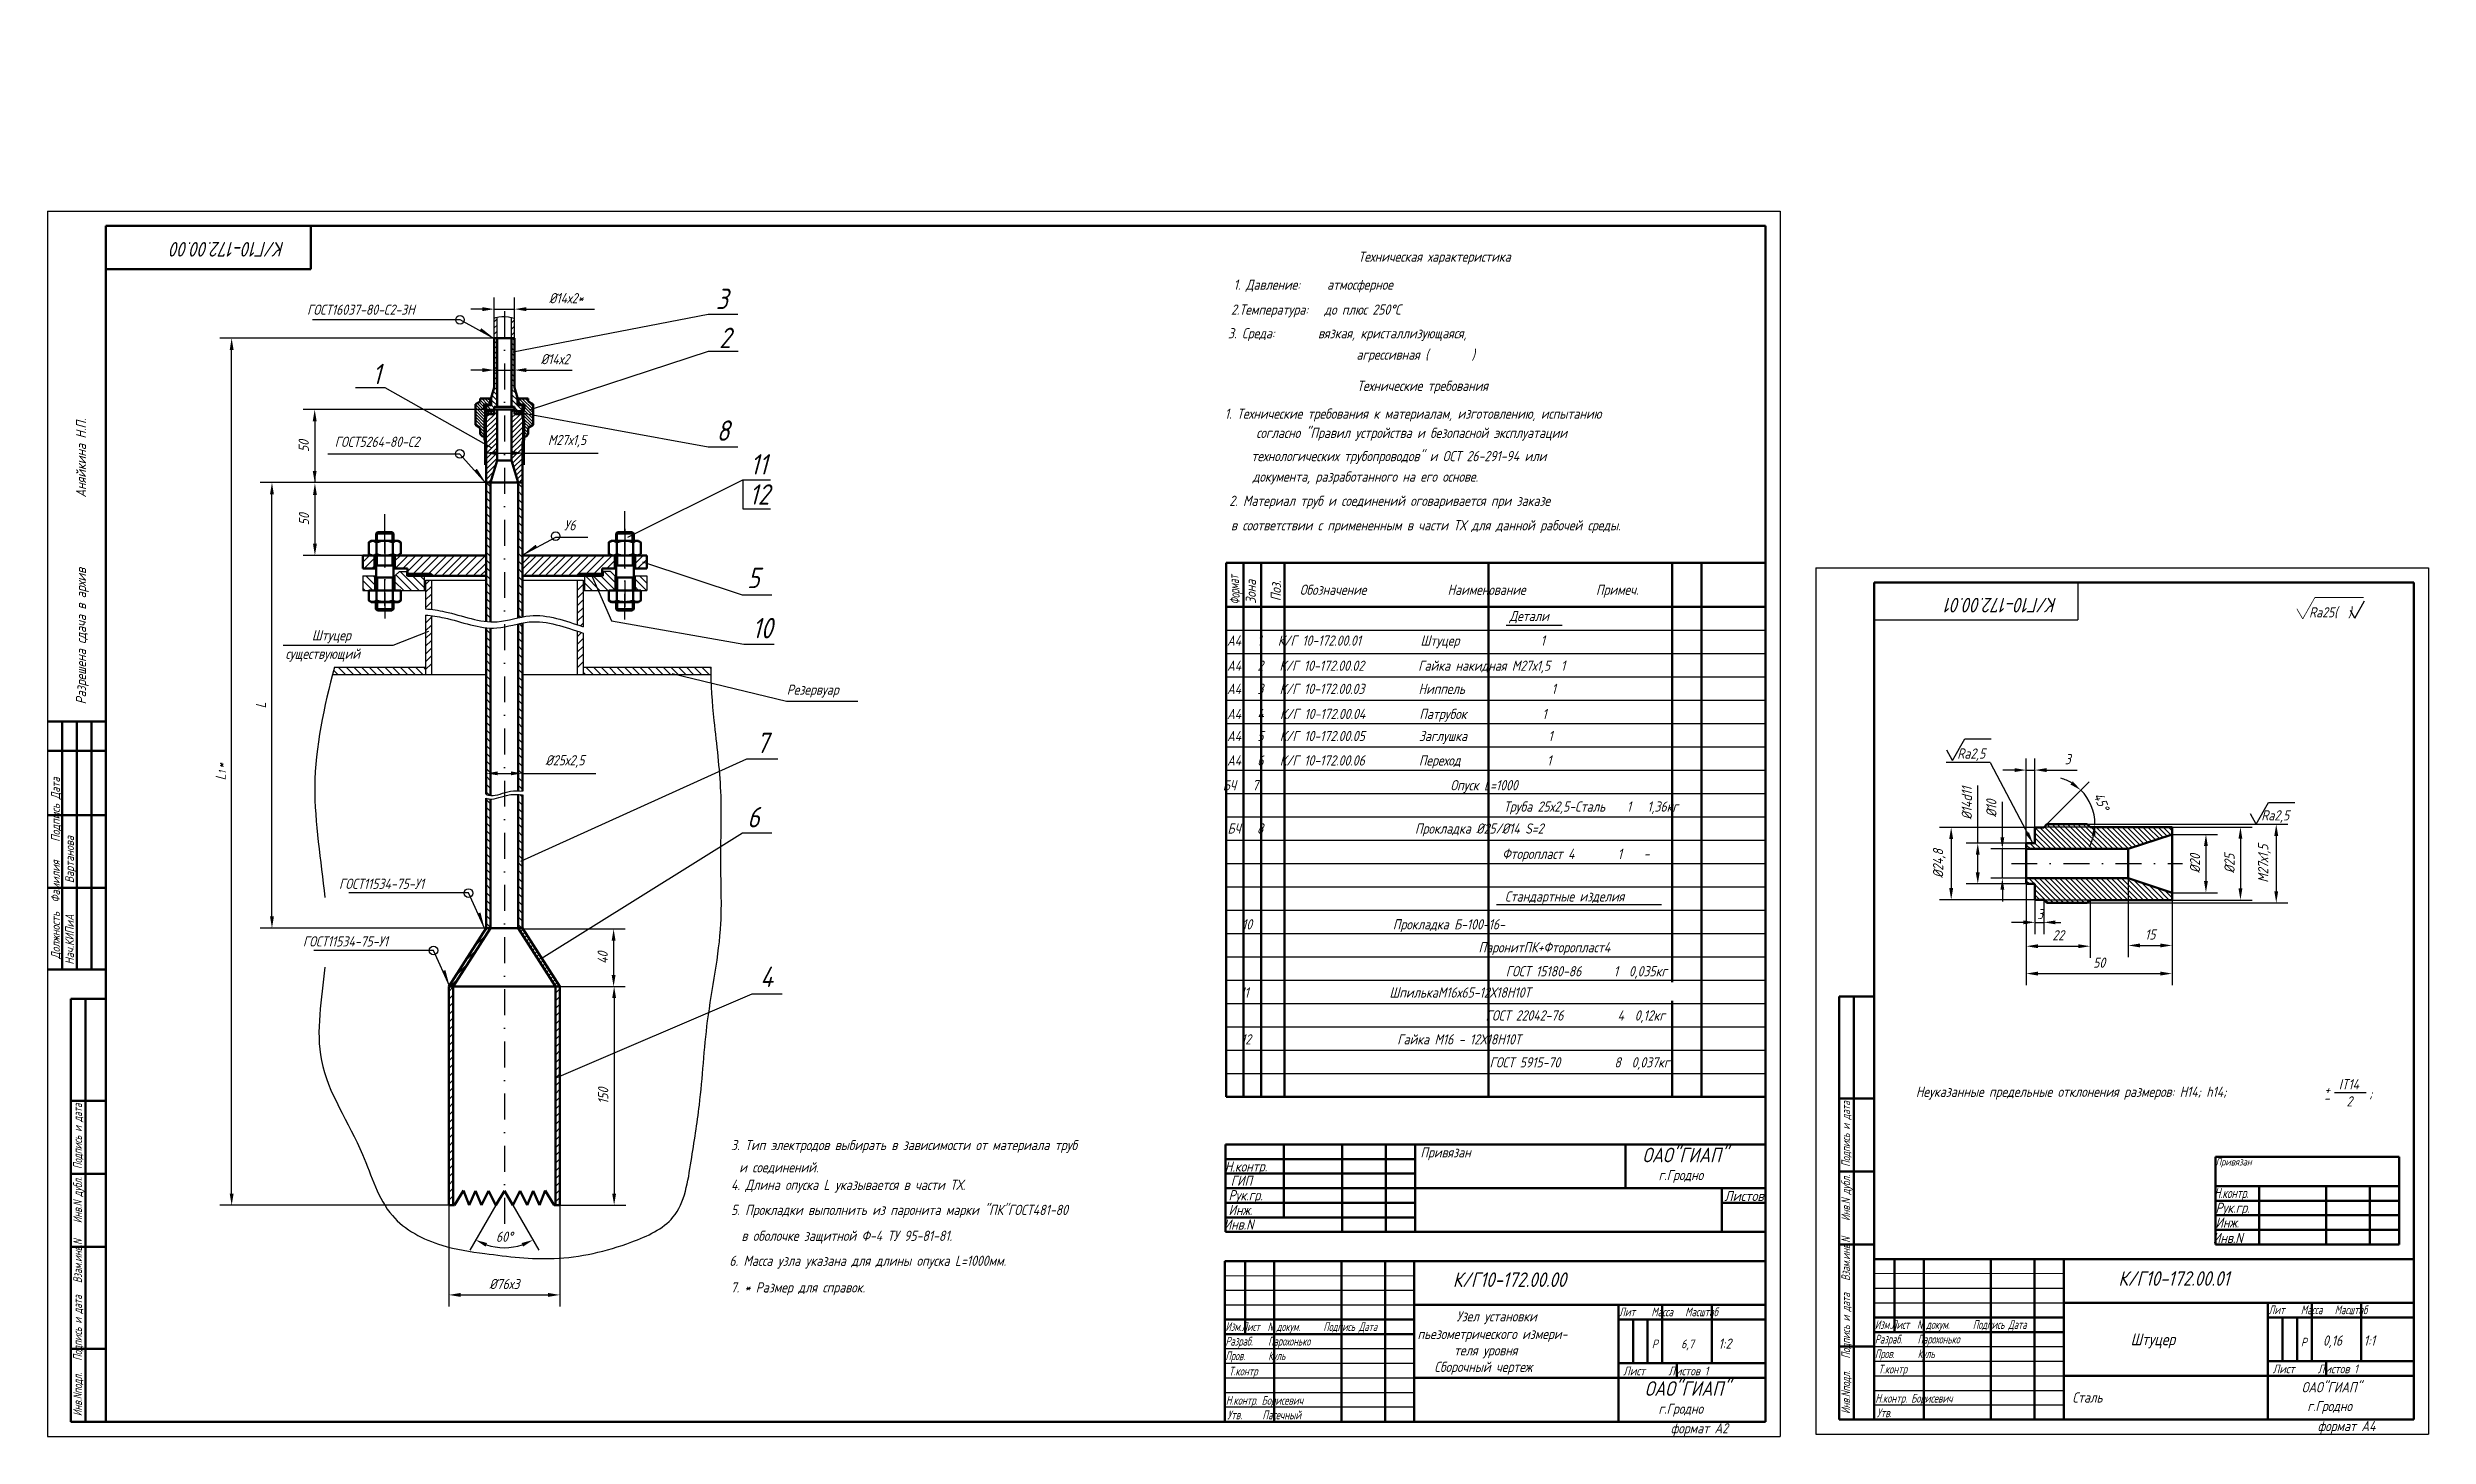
# Model space of a CAD drawing. Header units: inches. Extents: x 5611 to 9158, y -1675 to 1870.
# Drawn here: x 5611 to 6427, y 1394 to 1870 of the extents above; entities that cross this region are included whole.
import ezdxf
from ezdxf.enums import TextEntityAlignment as Align

# ---------------------------------------------------------------- set-up
doc = ezdxf.new("R2010")
doc.units = ezdxf.units.IN
doc.header["$LTSCALE"] = 0.7
doc.header["$MEASUREMENT"] = 0
doc.linetypes.add('DASHDOT', pattern=[25.4, 12.7, -6.35, 0, -6.35])
doc.styles.get("Standard").update_dxf_attribs({"font": 'romand.shx', "width": 0.8, "oblique": 15, "height": 3.5})
doc.dimstyles.get("Standard").update_dxf_attribs({"dimtxt": 3.5, "dimasz": 4, "dimexe": 4, "dimexo": 0, "dimgap": 2, "dimtad": 1, "dimdec": 0, "dimdsep": 46, "dimtxsty": 'Standard', "dimcen": 0.09, "dimadec": 0, "dimazin": 0, "dimtfac": 1, "dimtdec": 0, "dimtmove": 0, "dimatfit": 3, "dimfxl": 0, "dimtolj": 1, "dimtzin": 0, "dimlwd": 25, "dimlwe": 25, "dimarcsym": 0})

msp = doc.modelspace()

# ---------------------------------------------------------------- texts
at = {"lineweight": 25, "oblique": 15, "width": 0.8}
for s, p in [('1. Технические требования к материалам, изготовлению, испытанию ', (6014.76, 1743.06)), (' согласно "Правил устройства и безопасной эксплуатации ', (6023.67, 1736.48)), ('технологических трубопроводов" и ОСТ 26-291-94 или ', (6023.89, 1728.51)), ('документа, разработанного на его основе.', (6024.31, 1721.48)), ('1:2', (6183.98, 1424.24))]:
    msp.add_text(s, height=3.5, dxfattribs=at).set_placement(p)
for s, p in [('Зона', (6025.42, 1679.62)), ('Поз.', (6033.99, 1680.52))]:
    msp.add_text(s, height=3.5, rotation=90, dxfattribs=at).set_placement(p)
at = {"color": 0, "linetype": 'Continuous', "lineweight": 25, "oblique": 15, "width": 0.8}
for s, height, p in [('Ra25(  )', 3.5, (6386.5, 1674.96)), ('Ra2,5', 3.5, (6265.88, 1626.54)), ('                  Опуск L=1000 ', 3.5, (6058.7, 1615.69)), ('Ra2,5', 3.5, (6370.1, 1605.35)), ('Привязан', 3.5, (6081.82, 1489.81)), ('Привязан', 2.5, (6354.47, 1487.05)), ('Рук.гр.', 3.5, (6016.04, 1475.12)), ('ГИП', 3.5, (6016.78, 1480.08)), ('Инж.', 3.5, (6016.04, 1470.06)), ('Рук.гр.', 3.5, (6354.41, 1470.82)), ('Инж.', 3.5, (6354.41, 1465.76)), (' Инв.N', 3.5, (6012.52, 1465.09)), (' Инв.N', 3.5, (6351.65, 1460.47))]:
    msp.add_text(s, height=height, dxfattribs=at).set_placement(p)
at = {"color": 0, "linetype": 'Continuous', "lineweight": 25, "oblique": 15}
for width, p in [(0.8, (6014.78, 1484.93)), (0.65, (6353.94, 1475.84))]:
    msp.add_text('Н.контр.', height=3.5, rotation=0.32356, dxfattribs=dict(at, width=width)).set_placement(p)
at = {"color": 0, "linetype": 'Continuous', "lineweight": 25, "oblique": 15, "width": 0.626739}
msp.add_text('Листов', height=3.5, dxfattribs=at).set_placement((6186.03, 1474.88), (6199.51, 1474.88), align=Align.FIT)
at = {"lineweight": 35, "char_height": 5, "width": 116.2188, "attachment_point": 1, "rotation": 180}
for s, insert in [('К/Г10-172.00.00 ', (5692.44, 1798.65)), ('К/Г10-172.00.01 ', (6300.12, 1676.67))]:
    msp.add_mtext(s, dxfattribs=dict(at, insert=insert))
at = {"lineweight": 25, "attachment_point": 1}
for s, insert, char_height, width in [('Техническая характеристика', (6060.53, 1800.37), 3.5, 128.6102), ('1. Давление:     атмосферное', (6017.78, 1790.79), 3.5, 144.1261), ('ГОСТ16037-80-С2-ЗН', (5700.12, 1782.21), 3.5, 56.3051), ('2.Температура:   до плюс 250%%DС', (6016.89, 1782.24), 3.5, 196.0506), ('3. Среда:        вязкая, кристаллизующаяся,     ', (6015.87, 1774.13), 3.5, 121.0246), ('агрессивная (        )', (6059.88, 1766.8), 3.5, 58.0517), ('Технические требования', (6060.09, 1756.11), 3.5, 102.7909), ('ГОСТ5264-80-С2', (5709.6, 1736.91), 3.5, 41.067), ('2. Материал труб и соединений оговаривается при заказе ', (6016.29, 1716.69), 3.5, 144.1261), ('У6', (5788.27, 1708.3), 3.5, 13.2021), ('   в соответствии с примененным в части ТХ для данной рабочей среды.', (6011.3, 1708.29), 3.5, 184.4813), (' Обозначение               Наименование             Примеч.', (6038.62, 1686.19), 3.5, 160.8509), ('Детали', (6112.36, 1677.18), 3.5, 34.5782), ('Штуцер ', (5701.79, 1670.58), 3.5, 35.2193), ('А4   1   К/Г 10-172.00.01           Штуцер               1', (6015.53, 1668.77), 3.5, 191.907), ('существующий', (5692.73, 1664.25), 3.5, 51.1436), ('А4   2   К/Г 10-172.00.02          Гайка накидная М27х1,5  1', (6015.53, 1660.15), 3.5, 191.907), ('Резервуар', (5864.59, 1651.93), 3.5, 61.096), ('А4   3   К/Г 10-172.00.03          Ниппель                1', (6015.53, 1652.22), 3.5, 191.907), ('А4   4   К/Г 10-172.00.04          Патрубок              1', (6015.53, 1643.62), 3.5, 191.907), ('А4   5   К/Г 10-172.00.05          Заглушка               1', (6015.53, 1636.06), 3.5, 191.907), ('А4   6   К/Г 10-172.00.06          Переход                1', (6015.53, 1627.67), 3.5, 191.907), (' БЧ   7', (6012.21, 1619.17), 3.5, 32.4087), (' Труба 25х2,5-Сталь    1   1,36кг', (6108.53, 1611.87), 3.5, 91.5573), ('БЧ   8                            Прокладка %%C25/%%C14 S=2       ', (6015.67, 1604.33), 3.5, 191.907), ('    Фторопласт 4        1    -', (6102.44, 1595.65), 3.5, 101.7791), ('ГОСТ11534-75-У1', (5711.08, 1585.39), 3.5, 38.8137), ('Стандартные изделия', (6110.8, 1581.06), 3.5, 94.1742), ('        10                          Прокладка Б-100-16-', (6005.8, 1571.49), 3.5, 194.5554), ('ГОСТ11534-75-У1', (5698.7, 1565.64), 3.5, 38.8137), ('    ПаронитПК+Фторопласт4  ', (6094.32, 1563.62), 3.5, 105.0633), ('        ГОСТ 15180-86      1  0,035кг', (6096.24, 1555.41), 3.5, 105.0633), ('        11                          ШпилькаМ16х65-12Х18Н10Т', (6005.16, 1548.12), 3.5, 194.5554), ('     ГОСТ 22042-76          4  0,12кг', (6094.9, 1540.25), 3.5, 105.0633), ('        12                           Гайка М16 - 12Х18Н10Т', (6005.43, 1532.05), 3.5, 194.5554), ('     ГОСТ 5915-70          8  0,037кг', (6096.24, 1524.18), 3.5, 105.0633), ('  Неуказанные предельные отклонения размеров: H14; h14; ', (6247.98, 1514.08), 3.5, 158.004), ('+', (6391.74, 1514.84), 3.5, 4.3989), ('IT14', (6396.69, 1516.66), 3.5, 19.7907), ('2', (6399.3, 1510.79), 3.5, 17.1446), (';', (6407.12, 1513.51), 3.5, 9.0235), ('-', (6391.51, 1511.91), 3.5, 6.6548), ('3. Тип электродов выбирать в зависимости от материала труб', (5845.48, 1495.82), 3.5, 180.6248), ('   и соединений.', (5842.7, 1488.2), 3.5, 184.4813), ('г.Гродно', (6163.47, 1485.53), 3.5, 35.0627), ('4. Длина опуска L указывается в части ТХ.', (5845.48, 1482.18), 3.5, 180.6248), ('5. Прокладки выполнить из паронита марки "ПК"ГОСТ481-80 ', (5845.48, 1473.59), 3.5, 180.6248), ('  в оболочке защитной Ф-4 ТУ 95-81-81.', (5845.34, 1464.71), 3.5, 184.4813), ('6. Масса узла указана для длины опуска L=1000мм.', (5844.9, 1456.15), 3.5, 184.4813), ('7. * Размер для справок.', (5845.34, 1447.02), 3.5, 184.4813), ('{\\W0.7;Лит    Масса   Масштаб}', (6149.93, 1438.38), 3, 48.3624), ('{\\W0.7;Лит    Масса   Масштаб}', (6372.59, 1439.09), 3, 48.3624), ('{\\W0.6; Изм.Лист  N докум.      Подпись Дата\\P Разраб.    Парохонько\\P Пров.      Куль}', (6013.65, 1433.32), 3, 75.9719), ('{\\W0.6; Изм.Лист  N докум.      Подпись Дата\\P Разраб.    Парохонько\\P Пров.      Куль}', (6236.31, 1434.03), 3, 75.9719), ('0,16    1:1', (6391.24, 1428.81), 3.5, 30.5998), ('Р', (6161.15, 1427.4), 3, 4.7355), ('6,7', (6171.2, 1427.4), 3, 4.7355), ('Р', (6383.67, 1428.01), 3, 4.7355), ('{\\W0.7;Т.контр}', (6016.17, 1418.06), 3, 65.7648), ('Лист     Листов 1', (6151.34, 1418.13), 3, 49.4707), ('{\\W0.7;Т.контр}', (6238.83, 1418.77), 3, 65.7648), ('Лист     Листов 1', (6374, 1418.84), 3, 49.4707), ('{\\W0.7; Н.контр. Борисевич}', (6013.72, 1408.05), 3, 40.546), ('г.Гродно', (6163.43, 1405.44), 3.5, 35.0627), ('{\\W0.7; Н.контр. Борисевич}', (6236.38, 1408.76), 3, 40.546), ('г.Гродно', (6385.89, 1406.35), 3.5, 35.0627), ('{\\W0.7;Утв.     Пасечный}', (6015.65, 1403.06), 3, 39.2217), ('формат А2', (6167.64, 1398.73), 3.5, 32.7454), ('{\\W0.7;Утв.     }', (6238.31, 1403.77), 3, 39.2217), ('формат А4', (6389.42, 1399.49), 3.5, 32.7454)]:
    msp.add_mtext(s, dxfattribs=dict(at, insert=insert, char_height=char_height, width=width))
at = {"lineweight": 30, "attachment_point": 1}
for s, insert, char_height, width in [('3', (5840.29, 1787.68), 7, 31.6939), ('2', (5841.41, 1774.28), 7, 31.6939), ('1', (5722.5, 1761.92), 7, 31.6939), ('8', (5840.53, 1742.49), 7, 31.6939), ('11', (5852.06, 1730.94), 7, 31.6939), ('12', (5851.71, 1720.6), 7, 31.6939), ('5', (5851.02, 1692.01), 7, 31.6939), ('10', (5852.74, 1674.79), 7, 31.6939), ('7', (5854.17, 1635.44), 7, 31.6939), ('6', (5851.02, 1609.98), 7, 31.6939), ('4', (5855.45, 1555.26), 7, 31.6939), ('Штуцер', (6325.31, 1429.46), 4, 61.9449), ('Сталь ', (6305.32, 1409.29), 3.5, 67.3789)]:
    msp.add_mtext(s, dxfattribs=dict(at, insert=insert, char_height=char_height, width=width))
at = {"lineweight": 25, "char_height": 3.5, "attachment_point": 5}
for s, insert in [('%%C14х2', (5785.13, 1763.5)), ('\\A1;3', (6294.27, 1573.26))]:
    msp.add_mtext(s, dxfattribs=dict(at, insert=insert))
at = {"lineweight": 25, "attachment_point": 1}
for s, insert, char_height, width, rotation in [('Разрешена сдача в архив             Аняйкина Н.П.', (5620.88, 1645.13), 3.5, 273.9552, 90), ('{\\W0.6;Формат}', (6016.53, 1679.22), 3.5, 24.1201, 93.2058), ('Должность  Фамилия    Подпись Дата', (5612.37, 1557.87), 3, 85.2134, 90), ('1', (5669.82, 1621.3), 2.5, 6.8245, 90), ('Вартанова', (5617.2, 1583.86), 3, 62.2383, 90), ('Нач.КИПиА', (5617.2, 1555.89), 3, 66.6475, 90), ('{\\W0.7; Инв.Nподл.   Подпись и дата   Взам.инв.N    Инв.N дубл.  Подпись и дата}', (5619.94, 1399.74), 3, 144.2887, 90), ('{\\W0.7; Инв.Nподл.   Подпись и дата   Взам.инв.N    Инв.N дубл.  Подпись и дата}', (6226.15, 1400.49), 3, 144.2887, 90)]:
    msp.add_mtext(s, dxfattribs=dict(at, insert=insert, char_height=char_height, width=width, rotation=rotation))
at = {"lineweight": 25, "char_height": 3.5, "attachment_point": 5, "rotation": 90}
for s, insert in [('\\A1;50', (5698.99, 1733.69)), ('\\A1;50', (5699.07, 1708.58)), ('L', (5684.34, 1644.81)), ('\\A1;%%C14d11', (6269.15, 1611.24)), ('\\A1;%%C10', (6277.58, 1609.48)), ('\\A1;%%C25', (6359.21, 1590.57))]:
    msp.add_mtext(s, dxfattribs=dict(at, insert=insert))
at = {"color": 0, "linetype": 'Continuous', "lineweight": 25, "insert": (5801.65, 1510.93), "char_height": 3.5, "attachment_point": 5, "rotation": 90}
msp.add_mtext('150', dxfattribs=at)
at = {"lineweight": 35, "attachment_point": 1}
for s, insert, char_height, width in [('ОАО"ГИАП"', (6157.94, 1493.16), 5, 36.171), ('К/Г10-172.00.00 ', (6092.95, 1450.42), 5, 116.2188), ('К/Г10-172.00.01', (6321.12, 1450.82), 5, 116.2188), ('Узел установки ', (6094.21, 1437.11), 3.5, 67.1383), (' пьезометрического измери-', (6078.97, 1431.04), 3.5, 71.0495), ('  теля уровня ', (6089.63, 1425.43), 3.5, 71.0495), (' Сборочный чертеж', (6084.73, 1419.78), 3.5, 67.3555), ('ОАО"ГИАП"', (6158.72, 1413.09), 5, 36.171), ('ОАО"ГИАП"', (6383.97, 1412.8), 3.5, 36.171)]:
    msp.add_mtext(s, dxfattribs=dict(at, insert=insert, char_height=char_height, width=width))

# ---------------------------------------------------------------- blocks, each defined once
blk = doc.blocks.new('*D426')
at = {"color": 0, "linetype": 'Continuous', "lineweight": 25}
for p, q in [((5760.26, 1780.65), (5756.26, 1780.65)), ((5764.26, 1777.58), (5764.26, 1784.65)), ((5764.26, 1780.65), (5771.26, 1780.65)), ((5771.26, 1777.53), (5771.26, 1784.65)), ((5775.26, 1780.65), (5798.64, 1780.65))]:
    blk.add_line(p, q, dxfattribs=at)
for points in [[(5760.26, 1781.31), (5760.26, 1779.98), (5764.26, 1780.65)], [(5775.26, 1781.31), (5775.26, 1779.98), (5771.26, 1780.65)]]:
    blk.add_solid(points, dxfattribs=at)
at = {"layer": 'DEFPOINTS', "color": 0, "linetype": 'Continuous', "lineweight": 25}
for p in [(5771.26, 1780.65), (5764.26, 1777.58), (5771.26, 1777.53)]:
    blk.add_point(p, dxfattribs=at)
at = {"color": 0, "linetype": 'Continuous', "lineweight": 25, "insert": (5788.95, 1784.4), "char_height": 3.5, "attachment_point": 5}
blk.add_mtext('\\A1;%%C14х2*', dxfattribs=at)
blk = doc.blocks.new('*D427')
at = {"color": 0, "linetype": 'Continuous', "lineweight": 25}
for p, q in [((5774.46, 1568.14), (5809.22, 1568.14)), ((5805.22, 1564.14), (5805.22, 1552.39)), ((5786.64, 1548.39), (5809.22, 1548.39))]:
    blk.add_line(p, q, dxfattribs=at)
for points in [[(5804.55, 1564.14), (5805.89, 1564.14), (5805.22, 1568.14)], [(5804.55, 1552.39), (5805.89, 1552.39), (5805.22, 1548.39)]]:
    blk.add_solid(points, dxfattribs=at)
at = {"layer": 'DEFPOINTS', "color": 0, "linetype": 'Continuous', "lineweight": 25}
for p in [(5774.46, 1568.14), (5786.64, 1548.39), (5805.22, 1548.39)]:
    blk.add_point(p, dxfattribs=at)
at = {"color": 0, "linetype": 'Continuous', "lineweight": 25, "insert": (5801.47, 1558.26), "char_height": 3.5, "attachment_point": 5, "rotation": 90}
blk.add_mtext('\\A1;40', dxfattribs=at)
blk = doc.blocks.new('*D460')
at = {"color": 0, "lineweight": 25}
for p, q in [((5761.51, 1614.33), (5761.51, 1625.49)), ((5774.01, 1615.38), (5774.01, 1625.49)), ((5765.51, 1621.49), (5770.01, 1621.49)), ((5774.01, 1621.49), (5799.08, 1621.49))]:
    blk.add_line(p, q, dxfattribs=at)
for points in [[(5765.51, 1622.16), (5765.51, 1620.83), (5761.51, 1621.49)], [(5770.01, 1622.16), (5770.01, 1620.83), (5774.01, 1621.49)]]:
    blk.add_solid(points, dxfattribs=at)
at = {"layer": 'DEFPOINTS', "color": 0, "lineweight": 25}
for p in [(5774.01, 1621.49), (5761.51, 1614.33), (5774.01, 1615.38)]:
    blk.add_point(p, dxfattribs=at)
at = {"color": 0, "lineweight": 25, "insert": (5788.54, 1625.58), "char_height": 3.5, "attachment_point": 5}
blk.add_mtext('\\A1;%%C25х2,5', dxfattribs=at)
blk = doc.blocks.new('*D461')
at = {"color": 0, "lineweight": 25}
for p, q in [((5764.26, 1770.69), (5670.27, 1770.69)), ((5674.27, 1477.43), (5674.27, 1766.69)), ((5748.76, 1473.43), (5670.27, 1473.43))]:
    blk.add_line(p, q, dxfattribs=at)
for points in [[(5673.61, 1766.69), (5674.94, 1766.69), (5674.27, 1770.69)], [(5673.61, 1477.43), (5674.94, 1477.43), (5674.27, 1473.43)]]:
    blk.add_solid(points, dxfattribs=at)
at = {"layer": 'DEFPOINTS', "color": 0, "lineweight": 25}
for p in [(5674.27, 1770.69), (5764.26, 1770.69), (5748.76, 1473.43)]:
    blk.add_point(p, dxfattribs=at)
at = {"color": 0, "lineweight": 25, "insert": (5670.52, 1622.06), "char_height": 3.5, "attachment_point": 5, "rotation": 90}
blk.add_mtext('\\A1;L *', dxfattribs=at)
blk = doc.blocks.new('*D462')
at = {"color": 0, "lineweight": 25}
for p, q in [((5748.76, 1473.43), (5748.76, 1438.69)), ((5786.76, 1473.43), (5786.76, 1438.69)), ((5752.76, 1442.69), (5782.76, 1442.69))]:
    blk.add_line(p, q, dxfattribs=at)
for points in [[(5752.76, 1443.36), (5752.76, 1442.03), (5748.76, 1442.69)], [(5782.76, 1443.36), (5782.76, 1442.03), (5786.76, 1442.69)]]:
    blk.add_solid(points, dxfattribs=at)
at = {"layer": 'DEFPOINTS', "color": 0, "lineweight": 25}
for p in [(5748.76, 1473.43), (5786.76, 1473.43), (5786.76, 1442.69)]:
    blk.add_point(p, dxfattribs=at)
at = {"color": 0, "lineweight": 25, "insert": (5767.76, 1446.44), "char_height": 3.5, "attachment_point": 5}
blk.add_mtext('\\A1;%%C76х3', dxfattribs=at)
blk = doc.blocks.new('*D463')
at = {"color": 0, "lineweight": 25}
for p, q in [((5764.86, 1473.43), (5755.94, 1458.06)), ((5770.66, 1473.43), (5779.57, 1458.06))]:
    blk.add_line(p, q, dxfattribs=at)
blk.add_arc((5767.76, 1478.43), 19.55, 251.63032, 288.36968, dxfattribs=at)
for points in [[(5761.32, 1459.27), (5761.87, 1460.48), (5757.95, 1461.52)], [(5773.64, 1460.48), (5774.19, 1459.27), (5777.57, 1461.52)]]:
    blk.add_solid(points, dxfattribs=at)
at = {"layer": 'DEFPOINTS', "color": 0, "lineweight": 25}
for p in [(5767.76, 1478.43), (5767.76, 1478.43), (5764.86, 1473.43), (5770.66, 1473.43), (5764.35, 1459.18)]:
    blk.add_point(p, dxfattribs=at)
at = {"color": 0, "lineweight": 25, "insert": (5767.76, 1462.63), "char_height": 3.5, "attachment_point": 5}
blk.add_mtext('\\A1;60°', dxfattribs=at)
blk = doc.blocks.new('*D464')
at = {"color": 0, "lineweight": 25}
for p, q in [((5761.01, 1735.73), (5761.01, 1727.31)), ((5765.01, 1731.31), (5770.51, 1731.31)), ((5774.51, 1735.74), (5774.51, 1727.31)), ((5774.51, 1731.31), (5799.98, 1731.31))]:
    blk.add_line(p, q, dxfattribs=at)
for points in [[(5765.01, 1731.98), (5765.01, 1730.64), (5761.01, 1731.31)], [(5770.51, 1731.98), (5770.51, 1730.64), (5774.51, 1731.31)]]:
    blk.add_solid(points, dxfattribs=at)
at = {"layer": 'DEFPOINTS', "color": 0, "lineweight": 25}
for p in [(5761.01, 1735.73), (5774.51, 1735.74), (5774.51, 1731.31)]:
    blk.add_point(p, dxfattribs=at)
at = {"color": 0, "lineweight": 25, "insert": (5789.24, 1735.39), "char_height": 3.5, "attachment_point": 5}
blk.add_mtext('\\A1;М27х1,5', dxfattribs=at)
blk = doc.blocks.new('*D428')
at = {"color": 0, "lineweight": 25}
for p, q in [((6289.52, 1583.57), (6289.52, 1548.85)), ((6339.52, 1578.07), (6339.52, 1548.85)), ((6293.52, 1552.85), (6335.52, 1552.85))]:
    blk.add_line(p, q, dxfattribs=at)
for points in [[(6293.52, 1553.52), (6293.52, 1552.18), (6289.52, 1552.85)], [(6335.52, 1553.52), (6335.52, 1552.18), (6339.52, 1552.85)]]:
    blk.add_solid(points, dxfattribs=at)
at = {"layer": 'DEFPOINTS', "color": 0, "lineweight": 25}
for p in [(6289.52, 1583.57), (6339.52, 1578.07), (6339.52, 1552.85)]:
    blk.add_point(p, dxfattribs=at)
at = {"color": 0, "lineweight": 25, "insert": (6314.52, 1556.6), "char_height": 3.5, "attachment_point": 5}
blk.add_mtext('\\A1;50', dxfattribs=at)
blk = doc.blocks.new('*D465')
at = {"color": 0, "lineweight": 25}
for p, q in [((6292.52, 1602.97), (6259.79, 1602.97)), ((6263.79, 1598.97), (6263.79, 1582.17)), ((6292.52, 1578.17), (6259.79, 1578.17))]:
    blk.add_line(p, q, dxfattribs=at)
for points in [[(6263.12, 1598.97), (6264.46, 1598.97), (6263.79, 1602.97)], [(6263.12, 1582.17), (6264.46, 1582.17), (6263.79, 1578.17)]]:
    blk.add_solid(points, dxfattribs=at)
at = {"layer": 'DEFPOINTS', "color": 0, "lineweight": 25}
for p in [(6292.52, 1602.97), (6263.79, 1578.17), (6292.52, 1578.17)]:
    blk.add_point(p, dxfattribs=at)
at = {"color": 0, "lineweight": 25, "insert": (6259.71, 1590.57), "char_height": 3.5, "attachment_point": 5, "rotation": 90}
blk.add_mtext('\\A1;%%C24,8', dxfattribs=at)
blk = doc.blocks.new('*D466')
at = {"color": 0, "lineweight": 25}
for p, q in [((6310.41, 1604.07), (6379.24, 1604.07)), ((6375.24, 1600.07), (6375.24, 1581.07)), ((6310.43, 1577.07), (6379.24, 1577.07))]:
    blk.add_line(p, q, dxfattribs=at)
for points in [[(6374.57, 1600.07), (6375.9, 1600.07), (6375.24, 1604.07)], [(6374.57, 1581.07), (6375.9, 1581.07), (6375.24, 1577.07)]]:
    blk.add_solid(points, dxfattribs=at)
at = {"layer": 'DEFPOINTS', "color": 0, "lineweight": 25}
for p in [(6310.41, 1604.07), (6310.43, 1577.07), (6375.24, 1577.07)]:
    blk.add_point(p, dxfattribs=at)
at = {"color": 0, "lineweight": 25, "insert": (6371.15, 1590.57), "char_height": 3.5, "attachment_point": 5, "rotation": 90}
blk.add_mtext('\\A1;М27х1,5', dxfattribs=at)
blk = doc.blocks.new('*D429')
at = {"color": 0, "lineweight": 25}
for p, q in [((6289.52, 1597.57), (6289.52, 1626.62)), ((6292.52, 1602.97), (6292.52, 1626.62)), ((6285.52, 1622.62), (6281.52, 1622.62)), ((6289.52, 1622.62), (6292.52, 1622.62)), ((6296.52, 1622.62), (6307.01, 1622.62))]:
    blk.add_line(p, q, dxfattribs=at)
for points in [[(6285.52, 1623.29), (6285.52, 1621.95), (6289.52, 1622.62)], [(6296.52, 1623.29), (6296.52, 1621.95), (6292.52, 1622.62)]]:
    blk.add_solid(points, dxfattribs=at)
at = {"layer": 'DEFPOINTS', "color": 0, "lineweight": 25}
for p in [(6292.52, 1622.62), (6292.52, 1602.97), (6289.52, 1597.57)]:
    blk.add_point(p, dxfattribs=at)
at = {"color": 0, "lineweight": 25, "insert": (6303.76, 1626.37), "char_height": 3.5, "attachment_point": 5}
blk.add_mtext('\\A1;3', dxfattribs=at)
blk = doc.blocks.new('*D467')
at = {"color": 0, "lineweight": 25}
for p, q in [((6296.61, 1604.07), (6311.06, 1618.58)), ((6310.41, 1604.07), (6317.09, 1604.07))]:
    blk.add_line(p, q, dxfattribs=at)
for start, end in [(59.05963, 73.00473), (0, 45.11453), (332.10981, 346.0549)]:
    blk.add_arc((6296.61, 1604.07), 16.48, start, end, dxfattribs=at)
for points in [[(6305.49, 1618.73), (6304.67, 1617.68), (6308.24, 1615.75)], [(6311.94, 1600.18), (6313.26, 1600.02), (6313.09, 1604.07)]]:
    blk.add_solid(points, dxfattribs=at)
at = {"layer": 'DEFPOINTS', "color": 0, "lineweight": 25}
for p in [(6312.52, 1608.35), (6295.52, 1602.97), (6296.61, 1604.07), (6296.61, 1604.07), (6310.41, 1604.07)]:
    blk.add_point(p, dxfattribs=at)
at = {"color": 0, "lineweight": 25, "insert": (6315.29, 1611.83), "char_height": 3.5, "attachment_point": 5, "rotation": 292.55727}
blk.add_mtext('\\A1;45°', dxfattribs=at)
blk = doc.blocks.new('*D458')
at = {"color": 0, "lineweight": 25}
for p, q in [((6289.52, 1583.57), (6289.52, 1558.24)), ((6311.42, 1578.07), (6311.42, 1558.24)), ((6293.52, 1562.24), (6307.42, 1562.24))]:
    blk.add_line(p, q, dxfattribs=at)
for points in [[(6293.52, 1562.9), (6293.52, 1561.57), (6289.52, 1562.24)], [(6307.42, 1562.9), (6307.42, 1561.57), (6311.42, 1562.24)]]:
    blk.add_solid(points, dxfattribs=at)
at = {"layer": 'DEFPOINTS', "color": 0, "lineweight": 25}
for p in [(6289.52, 1583.57), (6311.42, 1578.07), (6311.42, 1562.24)]:
    blk.add_point(p, dxfattribs=at)
at = {"color": 0, "lineweight": 25, "insert": (6300.47, 1565.99), "char_height": 3.5, "attachment_point": 5}
blk.add_mtext('\\A1;22', dxfattribs=at)
blk = doc.blocks.new('*D425')
at = {"color": 0, "lineweight": 25}
for p, q in [((6339.53, 1600.57), (6355.13, 1600.57)), ((6351.13, 1596.57), (6351.13, 1584.57)), ((6339.53, 1580.57), (6355.13, 1580.57))]:
    blk.add_line(p, q, dxfattribs=at)
for points in [[(6350.46, 1596.57), (6351.79, 1596.57), (6351.13, 1600.57)], [(6350.46, 1584.57), (6351.79, 1584.57), (6351.13, 1580.57)]]:
    blk.add_solid(points, dxfattribs=at)
at = {"layer": 'DEFPOINTS', "color": 0, "lineweight": 25}
for p in [(6339.53, 1600.57), (6339.53, 1580.57), (6351.13, 1580.57)]:
    blk.add_point(p, dxfattribs=at)
at = {"color": 0, "lineweight": 25, "insert": (6347.38, 1590.57), "char_height": 3.5, "attachment_point": 5, "rotation": 90}
blk.add_mtext('\\A1;%%C20', dxfattribs=at)
blk = doc.blocks.new('*D459')
at = {"color": 0, "lineweight": 25}
for p, q in [((6324.52, 1585.57), (6324.52, 1558.5)), ((6339.52, 1578.07), (6339.52, 1558.5)), ((6328.52, 1562.5), (6335.52, 1562.5))]:
    blk.add_line(p, q, dxfattribs=at)
for points in [[(6328.52, 1563.17), (6328.52, 1561.84), (6324.52, 1562.5)], [(6335.52, 1563.17), (6335.52, 1561.84), (6339.52, 1562.5)]]:
    blk.add_solid(points, dxfattribs=at)
at = {"layer": 'DEFPOINTS', "color": 0, "lineweight": 25}
for p in [(6324.52, 1585.57), (6339.52, 1578.07), (6339.52, 1562.5)]:
    blk.add_point(p, dxfattribs=at)
at = {"color": 0, "lineweight": 25, "insert": (6332.02, 1566.25), "char_height": 3.5, "attachment_point": 5}
blk.add_mtext('\\A1;15', dxfattribs=at)

# ---------------------------------------------------------------- dimensions: what is measured, and where the dimension line sits
at = {"color": 0, "linetype": 'Continuous', "lineweight": 25}
dim = msp.add_linear_dim(base=(5771.26, 1780.65), p1=(5764.26, 1777.58), p2=(5771.26, 1777.53), text='%%C14х2*', dimstyle='Standard', override={"dimscale": 1}, dxfattribs=at)
dim.commit()
dim.dimension.update_dxf_attribs({"geometry": '*D426', "text_midpoint": (5788.95, 1784.4)})
at = {"lineweight": 25}
for base, p1, p2, text, picture, middle in [((5674.27, 1770.69), (5748.76, 1473.43), (5764.26, 1770.69), 'L *', '*D461', (5670.52, 1622.06)), ((6263.79, 1578.17), (6292.52, 1602.97), (6292.52, 1578.17), '%%C24,8', '*D465', (6259.71, 1590.57)), ((6375.24, 1577.07), (6310.41, 1604.07), (6310.43, 1577.07), 'М27х1,5', '*D466', (6371.15, 1590.57)), ((6351.13, 1580.57), (6339.53, 1600.57), (6339.53, 1580.57), '%%C20', '*D425', (6347.38, 1590.57))]:
    dim = msp.add_linear_dim(base=base, p1=p1, p2=p2, angle=90, text=text, dimstyle='Standard', dxfattribs=at)
    dim.commit()
    dim.dimension.update_dxf_attribs({"geometry": picture, "text_midpoint": middle})
for base, p1, p2, text, picture, middle in [((5774.51, 1731.31), (5761.01, 1735.73), (5774.51, 1735.74), 'М27х1,5', '*D464', (5789.24, 1735.39)), ((5774.01, 1621.49), (5761.51, 1614.33), (5774.01, 1615.38), '%%C25х2,5', '*D460', (5788.54, 1625.58)), ((5786.76, 1442.69), (5748.76, 1473.43), (5786.76, 1473.43), '%%C76х3', '*D462', (5767.76, 1446.44))]:
    dim = msp.add_linear_dim(base=base, p1=p1, p2=p2, text=text, dimstyle='Standard', dxfattribs=at)
    dim.commit()
    dim.dimension.update_dxf_attribs({"geometry": picture, "text_midpoint": middle})
for base, p1, p2, picture, middle in [((6292.52, 1622.62), (6289.52, 1597.57), (6292.52, 1602.97), '*D429', (6303.76, 1626.37)), ((6339.52, 1552.85), (6289.52, 1583.57), (6339.52, 1578.07), '*D428', (6314.52, 1556.6)), ((6311.42, 1562.24), (6289.52, 1583.57), (6311.42, 1578.07), '*D458', (6300.47, 1565.99)), ((6339.52, 1562.5), (6324.52, 1585.57), (6339.52, 1578.07), '*D459', (6332.02, 1566.25))]:
    dim = msp.add_linear_dim(base=base, p1=p1, p2=p2, dimstyle='Standard', dxfattribs=at)
    dim.commit()
    dim.dimension.update_dxf_attribs({"geometry": picture, "text_midpoint": middle})
for base, line1, line2, picture, middle in [((6312.52, 1608.35), ((6296.61, 1604.07), (6310.41, 1604.07)), ((6295.52, 1602.97), (6296.61, 1604.07)), '*D467', (6315.29, 1611.83)), ((5764.35, 1459.18), ((5767.76, 1478.43), (5770.66, 1473.43)), ((5767.76, 1478.43), (5764.86, 1473.43)), '*D463', (5767.76, 1462.63))]:
    dim = msp.add_angular_dim_2l(base=base, line1=line1, line2=line2, dimstyle='Standard', dxfattribs=at)
    dim.commit()
    dim.dimension.update_dxf_attribs({"geometry": picture, "text_midpoint": middle})
at = {"color": 0, "linetype": 'Continuous', "lineweight": 25}
dim = msp.add_linear_dim(base=(5805.22, 1548.39), p1=(5774.46, 1568.14), p2=(5786.64, 1548.39), angle=90, text='40', dimstyle='Standard', override={"dimscale": 1}, dxfattribs=at)
dim.commit()
dim.dimension.update_dxf_attribs({"geometry": '*D427', "text_midpoint": (5801.47, 1558.26)})

# ---------------------------------------------------------------- hatches: boundary and pattern name
at = {"linetype": 'Continuous', "lineweight": 25}
h = msp.add_hatch(dxfattribs=at)
h.set_pattern_fill('ANSI31', color=0, scale=12, style=0)
h.set_pattern_definition([(45, (4296.405, 1072.1321), (-1.0606602, 1.0606602), [])])
h.paths.add_polyline_path([(5765.26, 1777.89), (5764.82, 1777.78), (5764.26, 1777.58), (5764.26, 1770.69), (5765.26, 1770.69)])
h.paths.add_polyline_path([(5771.26, 1777.53), (5770.66, 1777.66), (5770.26, 1777.74), (5770.26, 1770.69), (5771.26, 1770.69)])
h = msp.add_hatch(dxfattribs=at)
h.set_pattern_fill('ANSI31', color=0, scale=10, angle=90, style=0)
h.set_pattern_definition([(135, (4296.405, 1072.1321), (-0.8838835, -0.8838835), [])])
h.paths.add_polyline_path([(5765.26, 1770.69), (5764.26, 1770.69), (5764.26, 1753.82), (5763.26, 1750.19), (5763.26, 1747.69), (5761.56, 1747.69), (5761.56, 1745.69), (5764.26, 1745.69), (5764.26, 1747.19), (5765.26, 1747.19)])
h.paths.add_polyline_path([(5772.26, 1750.19), (5771.26, 1753.82), (5771.26, 1770.69), (5770.26, 1770.69), (5770.26, 1747.19), (5771.26, 1747.19), (5771.26, 1745.69), (5773.96, 1745.69), (5773.96, 1747.69), (5772.26, 1747.69)])
h = msp.add_hatch(dxfattribs=at)
h.set_pattern_fill('ANSI37', color=0, scale=5, style=0)
h.set_pattern_definition([(45, (4296.40495, 1072.1321), (-0.44194174, 0.44194174), []), (135, (4296.40495, 1072.1321), (-0.44194174, -0.44194174), [])])
h.paths.add_polyline_path([(5773.96, 1745.69), (5771.26, 1745.69), (5771.26, 1744.69), (5773.96, 1744.69)])
h.paths.add_polyline_path([(5764.26, 1745.69), (5761.56, 1745.69), (5761.56, 1744.69), (5764.26, 1744.69)])
at = {"lineweight": 25}
h = msp.add_hatch(dxfattribs=at)
h.set_pattern_fill('ANSI31', color=256, scale=15, angle=90, style=0)
h.set_pattern_definition([(135, (301.7404, 626.126), (-1.3258252, -1.3258252), [])])
h.paths.add_polyline_path([(5740.76, 1655.39), (5740.76, 1657.89), (5709.51, 1657.89), (5709.51, 1657.88), (5709.51, 1657.87), (5709.5, 1657.86), (5709.5, 1657.85), (5709.5, 1657.84), (5709.5, 1657.83), (5709.49, 1657.82), (5709.49, 1657.81), (5709.49, 1657.8), (5709.49, 1657.79), (5709.48, 1657.78), (5709.48, 1657.77), (5709.48, 1657.76), (5709.48, 1657.75), (5709.47, 1657.74), (5709.47, 1657.73), (5709.47, 1657.72), (5709.47, 1657.71), (5709.46, 1657.7), (5709.46, 1657.69), (5709.46, 1657.68), (5709.46, 1657.67), (5709.45, 1657.66), (5709.45, 1657.65), (5709.45, 1657.64), (5709.45, 1657.63), (5709.44, 1657.62), (5709.44, 1657.61), (5709.44, 1657.6), (5709.43, 1657.59), (5709.43, 1657.58), (5709.43, 1657.57), (5709.43, 1657.56), (5709.42, 1657.56), (5709.42, 1657.55), (5709.42, 1657.54), (5709.42, 1657.53), (5709.41, 1657.52), (5709.41, 1657.51), (5709.41, 1657.5), (5709.41, 1657.49), (5709.4, 1657.48), (5709.4, 1657.47), (5709.4, 1657.46), (5709.4, 1657.45), (5709.39, 1657.44), (5709.39, 1657.43), (5709.39, 1657.42), (5709.39, 1657.41), (5709.38, 1657.4), (5709.38, 1657.39), (5709.38, 1657.38), (5709.38, 1657.37), (5709.37, 1657.36), (5709.37, 1657.35), (5709.37, 1657.34), (5709.37, 1657.33), (5709.36, 1657.32), (5709.36, 1657.31), (5709.36, 1657.3), (5709.35, 1657.29), (5709.35, 1657.28), (5709.35, 1657.27), (5709.35, 1657.26), (5709.34, 1657.25), (5709.34, 1657.24), (5709.34, 1657.23), (5709.34, 1657.22), (5709.33, 1657.21), (5709.33, 1657.2), (5709.33, 1657.19), (5709.33, 1657.18), (5709.32, 1657.17), (5709.32, 1657.16), (5709.32, 1657.15), (5709.32, 1657.15), (5709.31, 1657.14), (5709.31, 1657.13), (5709.31, 1657.12), (5709.31, 1657.11), (5709.3, 1657.1), (5709.3, 1657.09), (5709.3, 1657.08), (5709.3, 1657.07), (5709.29, 1657.06), (5709.29, 1657.05), (5709.29, 1657.04), (5709.29, 1657.03), (5709.28, 1657.02), (5709.28, 1657.01), (5709.28, 1657), (5709.28, 1656.99), (5709.27, 1656.98), (5709.27, 1656.97), (5709.27, 1656.96), (5709.26, 1656.95), (5709.26, 1656.94), (5709.26, 1656.93), (5709.26, 1656.92), (5709.25, 1656.91), (5709.25, 1656.9), (5709.25, 1656.89), (5709.25, 1656.88), (5709.24, 1656.87), (5709.24, 1656.86), (5709.24, 1656.85), (5709.24, 1656.84), (5709.23, 1656.83), (5709.23, 1656.82), (5709.23, 1656.81), (5709.23, 1656.8), (5709.22, 1656.79), (5709.22, 1656.78), (5709.22, 1656.77), (5709.22, 1656.76), (5709.21, 1656.75), (5709.21, 1656.74), (5709.21, 1656.73), (5709.21, 1656.73), (5709.2, 1656.72), (5709.2, 1656.71), (5709.2, 1656.7), (5709.2, 1656.69), (5709.19, 1656.68), (5709.19, 1656.67), (5709.19, 1656.66), (5709.19, 1656.65), (5709.18, 1656.64), (5709.18, 1656.63), (5709.18, 1656.62), (5709.18, 1656.61), (5709.17, 1656.6), (5709.17, 1656.59), (5709.17, 1656.58), (5709.17, 1656.57), (5709.16, 1656.56), (5709.16, 1656.55), (5709.16, 1656.54), (5709.15, 1656.53), (5709.15, 1656.52), (5709.15, 1656.51), (5709.15, 1656.5), (5709.14, 1656.49), (5709.14, 1656.48), (5709.14, 1656.47), (5709.14, 1656.46), (5709.13, 1656.45), (5709.13, 1656.44), (5709.13, 1656.43), (5709.13, 1656.42), (5709.12, 1656.41), (5709.12, 1656.4), (5709.12, 1656.39), (5709.12, 1656.38), (5709.11, 1656.37), (5709.11, 1656.36), (5709.11, 1656.35), (5709.11, 1656.34), (5709.1, 1656.33), (5709.1, 1656.32), (5709.1, 1656.31), (5709.1, 1656.31), (5709.09, 1656.3), (5709.09, 1656.29), (5709.09, 1656.28), (5709.09, 1656.27), (5709.08, 1656.26), (5709.08, 1656.25), (5709.08, 1656.24), (5709.08, 1656.23), (5709.07, 1656.22), (5709.07, 1656.21), (5709.07, 1656.2), (5709.07, 1656.19), (5709.06, 1656.18), (5709.06, 1656.17), (5709.06, 1656.16), (5709.06, 1656.15), (5709.05, 1656.14), (5709.05, 1656.13), (5709.05, 1656.12), (5709.05, 1656.11), (5709.04, 1656.1), (5709.04, 1656.09), (5709.04, 1656.08), (5709.03, 1656.07), (5709.03, 1656.06), (5709.03, 1656.05), (5709.03, 1656.04), (5709.02, 1656.03), (5709.02, 1656.02), (5709.02, 1656.01), (5709.02, 1656), (5709.01, 1655.99), (5709.01, 1655.98), (5709.01, 1655.97), (5709.01, 1655.96), (5709, 1655.95), (5709, 1655.94), (5709, 1655.93), (5709, 1655.92), (5708.99, 1655.91), (5708.99, 1655.9), (5708.99, 1655.9), (5708.99, 1655.89), (5708.98, 1655.88), (5708.98, 1655.87), (5708.98, 1655.86), (5708.98, 1655.85), (5708.97, 1655.84), (5708.97, 1655.83), (5708.97, 1655.82), (5708.97, 1655.81), (5708.96, 1655.8), (5708.96, 1655.79), (5708.96, 1655.78), (5708.96, 1655.77), (5708.95, 1655.76), (5708.95, 1655.75), (5708.95, 1655.74), (5708.95, 1655.73), (5708.94, 1655.72), (5708.94, 1655.71), (5708.94, 1655.7), (5708.94, 1655.69), (5708.93, 1655.68), (5708.93, 1655.67), (5708.93, 1655.66), (5708.93, 1655.65), (5708.92, 1655.64), (5708.92, 1655.63), (5708.92, 1655.62), (5708.92, 1655.61), (5708.91, 1655.6), (5708.91, 1655.59), (5708.91, 1655.58), (5708.91, 1655.57), (5708.9, 1655.56), (5708.9, 1655.55), (5708.9, 1655.54), (5708.9, 1655.53), (5708.89, 1655.52), (5708.89, 1655.51), (5708.89, 1655.5), (5708.89, 1655.49), (5708.88, 1655.48), (5708.88, 1655.48), (5708.88, 1655.47), (5708.87, 1655.46), (5708.87, 1655.45), (5708.87, 1655.44), (5708.87, 1655.43), (5708.86, 1655.42), (5708.86, 1655.41), (5708.86, 1655.4), (5708.86, 1655.39)])
h.paths.add_polyline_path([(5794.76, 1657.89), (5794.76, 1655.39), (5838.62, 1655.39), (5838.62, 1655.4), (5838.62, 1655.41), (5838.62, 1655.42), (5838.62, 1655.43), (5838.62, 1655.44), (5838.62, 1655.45), (5838.62, 1655.46), (5838.62, 1655.47), (5838.62, 1655.48), (5838.62, 1655.49), (5838.62, 1655.5), (5838.62, 1655.51), (5838.62, 1655.52), (5838.62, 1655.53), (5838.62, 1655.54), (5838.62, 1655.55), (5838.62, 1655.56), (5838.62, 1655.56), (5838.62, 1655.57), (5838.62, 1655.58), (5838.62, 1655.59), (5838.62, 1655.6), (5838.62, 1655.61), (5838.62, 1655.62), (5838.62, 1655.63), (5838.62, 1655.64), (5838.62, 1655.65), (5838.62, 1655.66), (5838.62, 1655.67), (5838.62, 1655.68), (5838.62, 1655.69), (5838.62, 1655.7), (5838.62, 1655.71), (5838.62, 1655.72), (5838.62, 1655.73), (5838.62, 1655.74), (5838.62, 1655.75), (5838.62, 1655.76), (5838.62, 1655.77), (5838.62, 1655.78), (5838.62, 1655.79), (5838.62, 1655.8), (5838.62, 1655.81), (5838.62, 1655.82), (5838.62, 1655.83), (5838.62, 1655.84), (5838.62, 1655.85), (5838.62, 1655.86), (5838.62, 1655.87), (5838.62, 1655.88), (5838.62, 1655.89), (5838.62, 1655.9), (5838.62, 1655.91), (5838.62, 1655.92), (5838.62, 1655.93), (5838.62, 1655.94), (5838.62, 1655.95), (5838.62, 1655.96), (5838.62, 1655.97), (5838.62, 1655.98), (5838.62, 1655.99), (5838.62, 1656), (5838.62, 1656.01), (5838.62, 1656.02), (5838.62, 1656.03), (5838.62, 1656.04), (5838.62, 1656.05), (5838.62, 1656.06), (5838.62, 1656.07), (5838.62, 1656.08), (5838.62, 1656.09), (5838.62, 1656.1), (5838.62, 1656.11), (5838.62, 1656.12), (5838.62, 1656.13), (5838.62, 1656.14), (5838.61, 1656.15), (5838.61, 1656.16), (5838.61, 1656.17), (5838.61, 1656.18), (5838.61, 1656.18), (5838.61, 1656.19), (5838.61, 1656.2), (5838.61, 1656.21), (5838.61, 1656.22), (5838.61, 1656.23), (5838.61, 1656.24), (5838.61, 1656.25), (5838.61, 1656.26), (5838.61, 1656.27), (5838.61, 1656.28), (5838.61, 1656.29), (5838.61, 1656.3), (5838.61, 1656.31), (5838.61, 1656.32), (5838.61, 1656.33), (5838.61, 1656.34), (5838.61, 1656.35), (5838.61, 1656.36), (5838.61, 1656.37), (5838.61, 1656.38), (5838.61, 1656.39), (5838.61, 1656.4), (5838.61, 1656.41), (5838.61, 1656.42), (5838.61, 1656.43), (5838.61, 1656.44), (5838.61, 1656.45), (5838.61, 1656.46), (5838.61, 1656.47), (5838.61, 1656.48), (5838.61, 1656.49), (5838.61, 1656.5), (5838.61, 1656.51), (5838.61, 1656.52), (5838.61, 1656.53), (5838.61, 1656.54), (5838.61, 1656.55), (5838.61, 1656.56), (5838.61, 1656.57), (5838.61, 1656.58), (5838.61, 1656.59), (5838.61, 1656.6), (5838.61, 1656.61), (5838.61, 1656.62), (5838.61, 1656.63), (5838.61, 1656.64), (5838.61, 1656.65), (5838.61, 1656.65), (5838.61, 1656.66), (5838.61, 1656.67), (5838.61, 1656.68), (5838.61, 1656.69), (5838.61, 1656.7), (5838.61, 1656.71), (5838.61, 1656.72), (5838.61, 1656.73), (5838.61, 1656.74), (5838.61, 1656.75), (5838.61, 1656.76), (5838.61, 1656.77), (5838.61, 1656.78), (5838.61, 1656.79), (5838.61, 1656.8), (5838.61, 1656.81), (5838.61, 1656.82), (5838.61, 1656.83), (5838.61, 1656.84), (5838.61, 1656.85), (5838.61, 1656.86), (5838.61, 1656.87), (5838.61, 1656.88), (5838.61, 1656.89), (5838.61, 1656.9), (5838.61, 1656.91), (5838.61, 1656.92), (5838.61, 1656.93), (5838.61, 1656.94), (5838.61, 1656.95), (5838.61, 1656.96), (5838.61, 1656.97), (5838.61, 1656.98), (5838.62, 1656.99), (5838.62, 1657), (5838.62, 1657.01), (5838.62, 1657.02), (5838.62, 1657.03), (5838.62, 1657.03), (5838.62, 1657.04), (5838.62, 1657.05), (5838.62, 1657.06), (5838.62, 1657.07), (5838.62, 1657.08), (5838.62, 1657.09), (5838.62, 1657.1), (5838.62, 1657.11), (5838.62, 1657.12), (5838.62, 1657.13), (5838.62, 1657.14), (5838.62, 1657.15), (5838.62, 1657.16), (5838.62, 1657.17), (5838.62, 1657.18), (5838.62, 1657.19), (5838.62, 1657.2), (5838.62, 1657.21), (5838.62, 1657.22), (5838.62, 1657.23), (5838.62, 1657.24), (5838.62, 1657.25), (5838.62, 1657.26), (5838.62, 1657.27), (5838.62, 1657.28), (5838.62, 1657.29), (5838.62, 1657.3), (5838.62, 1657.31), (5838.62, 1657.32), (5838.62, 1657.33), (5838.62, 1657.34), (5838.62, 1657.35), (5838.62, 1657.36), (5838.62, 1657.37), (5838.62, 1657.37), (5838.62, 1657.38), (5838.62, 1657.39), (5838.62, 1657.4), (5838.62, 1657.41), (5838.62, 1657.42), (5838.62, 1657.43), (5838.62, 1657.44), (5838.62, 1657.45), (5838.62, 1657.46), (5838.62, 1657.47), (5838.62, 1657.48), (5838.62, 1657.49), (5838.62, 1657.5), (5838.62, 1657.51), (5838.62, 1657.52), (5838.62, 1657.53), (5838.62, 1657.54), (5838.62, 1657.55), (5838.62, 1657.56), (5838.62, 1657.57), (5838.62, 1657.58), (5838.62, 1657.59), (5838.62, 1657.6), (5838.62, 1657.61), (5838.62, 1657.62), (5838.62, 1657.63), (5838.62, 1657.64), (5838.62, 1657.65), (5838.62, 1657.66), (5838.62, 1657.67), (5838.62, 1657.67), (5838.62, 1657.68), (5838.62, 1657.69), (5838.62, 1657.7), (5838.62, 1657.71), (5838.62, 1657.72), (5838.62, 1657.73), (5838.62, 1657.74), (5838.62, 1657.75), (5838.62, 1657.76), (5838.62, 1657.77), (5838.62, 1657.78), (5838.62, 1657.79), (5838.62, 1657.8), (5838.62, 1657.81), (5838.62, 1657.82), (5838.62, 1657.83), (5838.62, 1657.84), (5838.62, 1657.85), (5838.62, 1657.86), (5838.62, 1657.87), (5838.62, 1657.88), (5838.62, 1657.89)])
at = {"linetype": 'Continuous', "lineweight": 25}
h = msp.add_hatch(dxfattribs=at)
h.set_pattern_fill('ANSI31', color=0, scale=10, angle=90, style=0)
h.set_pattern_definition([(135, (6698.1028, -103.7833), (-0.8838835, -0.8838835), [])])
h.paths.add_polyline_path([(6295.52, 1578.17), (6296.61, 1577.07), (6310.43, 1577.07), (6311.37, 1578.02, -0.200891), (6311.73, 1578.17)])
h.paths.add_polyline_path([(6296.61, 1604.07), (6295.52, 1602.97), (6311.72, 1602.97, -0.19841), (6311.37, 1603.12), (6310.41, 1604.07)])

# ---------------------------------------------------------------- linework, layer by layer
for p, q in [((5611.18, 1814.2), (5611.18, 1394.2)), ((6205.18, 1814.2), (6205.18, 1394.2)), ((6205.18, 1814.2), (6205.18, 1394.2)), ((5764.43, 1770.5), (5752.65, 1776.92)), ((5761.47, 1720.97), (5752.54, 1730.98)), ((5724.26, 1701.19), (5724.26, 1704.19)), ((5729.26, 1701.19), (5729.26, 1704.19)), ((5773.88, 1696.27), (5785.4, 1702.5)), ((6217.39, 1691.98), (6217.39, 1394.98)), ((6217.39, 1691.98), (6427.39, 1691.98)), ((6427.39, 1691.98), (6427.39, 1394.98)), ((5761.03, 1568.14), (5755.47, 1580.53)), ((5749.02, 1548.39), (5743.46, 1560.78)), ((5611.18, 1394.2), (6205.18, 1394.2)), ((6217.39, 1394.98), (6427.39, 1394.98))]:
    msp.add_line(p, q)
at = {"lineweight": 25}
for p, q in [((5611.18, 1814.2), (6205.18, 1814.2)), ((5752.65, 1776.92), (5702.04, 1776.92)), ((5770.8, 1765.98), (5837.66, 1778.9)), ((5837.66, 1778.9), (5847.79, 1778.9)), ((5764.26, 1770.69), (5764.26, 1755.75)), ((5771.26, 1770.69), (5771.26, 1755.75)), ((5776.35, 1746.07), (5837.75, 1766.19)), ((5837.75, 1766.19), (5847.88, 1766.19)), ((5760.26, 1759.75), (5756.26, 1759.75)), ((5764.26, 1759.75), (5771.26, 1759.75)), ((5775.26, 1759.75), (5790.99, 1759.75)), ((5726.94, 1753.64), (5716.71, 1753.64)), ((5763.34, 1733.06), (5726.94, 1753.64)), ((5764.26, 1746.19), (5698.74, 1746.19)), ((5702.74, 1742.19), (5702.74, 1721.19)), ((5772.5, 1745.3), (5837.63, 1733.49)), ((5752.54, 1730.98), (5707.3, 1730.98)), ((5837.63, 1733.49), (5847.76, 1733.49)), ((5761.51, 1721.19), (5684.09, 1721.19)), ((5688.09, 1572.43), (5688.09, 1717.19)), ((5702.82, 1716.97), (5702.82, 1700.19)), ((5774.01, 1721.19), (5761.51, 1721.19)), ((5763.01, 1717.09), (5761.51, 1718.59)), ((5763.01, 1714.44), (5761.51, 1715.94)), ((5763.01, 1719.74), (5761.56, 1721.19)), ((5774.01, 1719.35), (5772.51, 1720.85)), ((5774.01, 1716.69), (5772.51, 1718.19)), ((5774.01, 1714.04), (5772.51, 1715.54)), ((5810.07, 1702.44), (5849.53, 1722.16)), ((5849.53, 1722.16), (5859.06, 1722.16)), ((5849.53, 1722.16), (5849.53, 1712.16)), ((5726.76, 1704.19), (5726.76, 1710.36)), ((5763.01, 1711.79), (5761.51, 1713.29)), ((5763.01, 1709.13), (5761.51, 1710.63)), ((5763.01, 1706.48), (5761.51, 1707.98)), ((5774.01, 1711.39), (5772.51, 1712.89)), ((5774.01, 1708.74), (5772.51, 1710.24)), ((5774.01, 1706.09), (5772.51, 1707.59)), ((5809.11, 1704.2), (5809.11, 1711.4)), ((5849.53, 1712.16), (5859.06, 1712.16)), ((5763.01, 1703.83), (5761.51, 1705.33)), ((5763.01, 1701.18), (5761.51, 1702.68)), ((5763.01, 1698.53), (5761.51, 1700.03)), ((5774.01, 1703.44), (5772.51, 1704.94)), ((5774.01, 1700.79), (5772.51, 1702.29)), ((5774.01, 1698.13), (5772.51, 1699.63)), ((5785.4, 1702.5), (5796.37, 1702.5)), ((5806.61, 1701.19), (5806.61, 1704.19)), ((5811.61, 1701.19), (5811.61, 1704.19)), ((5719.26, 1696.19), (5698.82, 1696.19)), ((5719.26, 1693.93), (5721.52, 1696.19)), ((5749.26, 1696.19), (5719.26, 1696.19)), ((5719.67, 1691.69), (5723.26, 1695.28)), ((5722.32, 1691.69), (5723.26, 1692.62)), ((5723.76, 1696.19), (5723.76, 1691.69)), ((5724.3, 1692.71), (5724.3, 1696.19)), ((5729.3, 1692.71), (5729.3, 1696.19)), ((5729.76, 1696.19), (5729.76, 1691.69)), ((5730.26, 1694.32), (5732.12, 1696.19)), ((5730.26, 1689.19), (5731.76, 1690.69)), ((5730.28, 1691.69), (5734.78, 1696.19)), ((5731.76, 1690.69), (5734.61, 1690.69)), ((5738.58, 1684.19), (5732.08, 1690.69)), ((5732.93, 1691.69), (5737.43, 1696.19)), ((5734.26, 1690.69), (5734.26, 1689.19)), ((5734.61, 1690.72), (5740.08, 1696.19)), ((5735.35, 1689.19), (5734.61, 1689.93)), ((5734.85, 1689.19), (5735.6, 1689.94)), ((5737.11, 1689.19), (5736.36, 1689.94)), ((5736.48, 1689.94), (5742.73, 1696.19)), ((5736.62, 1689.19), (5737.37, 1689.94)), ((5738.88, 1689.19), (5738.13, 1689.94)), ((5738.38, 1689.19), (5739.13, 1689.94)), ((5739.13, 1689.94), (5745.38, 1696.19)), ((5740.26, 1689.58), (5739.9, 1689.94)), ((5741.78, 1689.94), (5748.03, 1696.19)), ((5743.69, 1689.19), (5750.69, 1696.19)), ((5746.34, 1689.19), (5753.34, 1696.19)), ((5748.68, 1689.19), (5755.68, 1696.19)), ((5751.48, 1689.19), (5758.48, 1696.19)), ((5754.29, 1689.19), (5761.29, 1696.19)), ((5757.09, 1689.19), (5761.51, 1693.6)), ((5759.51, 1689.19), (5761.51, 1691.19)), ((5763.01, 1695.88), (5761.51, 1697.38)), ((5763.01, 1693.22), (5761.51, 1694.72)), ((5763.01, 1690.57), (5761.51, 1692.07)), ((5774.01, 1695.48), (5772.51, 1696.98)), ((5774.01, 1692.83), (5772.51, 1694.33)), ((5774.01, 1690.18), (5772.51, 1691.68)), ((5774.01, 1691.46), (5778.74, 1696.19)), ((5774.01, 1693.48), (5776.71, 1696.19)), ((5774.42, 1689.19), (5781.42, 1696.19)), ((5776.93, 1689.19), (5783.93, 1696.19)), ((5779.44, 1689.19), (5786.44, 1696.19)), ((5781.79, 1689.19), (5788.79, 1696.19)), ((5784.45, 1689.19), (5791.45, 1696.19)), ((5787.1, 1689.19), (5794.1, 1696.19)), ((5789.75, 1689.19), (5796.75, 1696.19)), ((5792.4, 1689.19), (5799.4, 1696.19)), ((5793.11, 1689.69), (5792.61, 1689.19)), ((5793.11, 1689.69), (5792.61, 1689.19)), ((5795.26, 1689.39), (5795.8, 1689.94)), ((5795.26, 1689.94), (5795.26, 1684.19)), ((5795.8, 1689.94), (5802.05, 1696.19)), ((5797.32, 1689.19), (5796.57, 1689.94)), ((5796.82, 1689.19), (5797.57, 1689.94)), ((5799.09, 1689.19), (5798.34, 1689.94)), ((5798.45, 1689.94), (5804.7, 1696.19)), ((5798.59, 1689.19), (5799.34, 1689.94)), ((5800.85, 1689.19), (5800.1, 1689.94)), ((5800.36, 1689.19), (5801.11, 1689.94)), ((5801.11, 1689.94), (5801.26, 1690.09)), ((5801.26, 1691.69), (5801.26, 1689.19)), ((5804.11, 1690.69), (5801.26, 1690.69)), ((5801.61, 1690.69), (5801.61, 1689.19)), ((5805.61, 1687.09), (5802.01, 1690.69)), ((5802.86, 1691.69), (5805.65, 1694.49)), ((5805.61, 1689.19), (5804.11, 1690.69)), ((5805.51, 1691.69), (5805.65, 1691.83)), ((5806.65, 1692.71), (5806.65, 1696.19)), ((5811.65, 1692.71), (5811.65, 1696.19)), ((5812.61, 1696.14), (5812.66, 1696.19)), ((5812.61, 1693.48), (5815.31, 1696.19)), ((5813.46, 1691.69), (5816.61, 1694.83)), ((5815.12, 1694.03), (5849.32, 1682.73)), ((5816.11, 1691.69), (5816.61, 1692.18)), ((6015.18, 1693.63), (6200.18, 1693.63)), ((5719.26, 1689.19), (5719.26, 1684.19)), ((5719.26, 1689.19), (5723.76, 1689.19)), ((5722.67, 1684.19), (5719.26, 1687.6)), ((5720.02, 1684.19), (5719.26, 1684.95)), ((5719.26, 1684.19), (5740.76, 1684.19)), ((5723.26, 1686.25), (5720.32, 1689.19)), ((5723.26, 1688.9), (5722.97, 1689.19)), ((5723.26, 1689.19), (5723.26, 1684.19)), ((5723.76, 1689.19), (5723.76, 1684.19)), ((5724.26, 1688.61), (5724.26, 1684.19)), ((5729.26, 1688.61), (5729.26, 1684.19)), ((5729.76, 1689.19), (5729.76, 1684.19)), ((5729.76, 1689.19), (5730.26, 1689.19)), ((5730.26, 1689.19), (5730.26, 1684.19)), ((5733.27, 1684.19), (5730.26, 1687.21)), ((5730.62, 1684.19), (5730.26, 1684.56)), ((5735.93, 1684.19), (5730.59, 1689.52)), ((5734.61, 1689.19), (5734.26, 1689.19)), ((5740.26, 1685.16), (5736.23, 1689.19)), ((5740.26, 1687.81), (5738.88, 1689.19)), ((5740.15, 1689.19), (5740.26, 1689.29)), ((5740.26, 1689.19), (5740.26, 1684.19)), ((5740.76, 1686.26), (5742.19, 1687.69)), ((5740.76, 1687.69), (5740.76, 1677.9)), ((5740.76, 1687.69), (5761.51, 1687.69)), ((5740.76, 1683.61), (5742.76, 1685.61)), ((5740.76, 1680.96), (5742.76, 1682.96)), ((5742.76, 1687.69), (5742.76, 1677.69)), ((5761.24, 1689.19), (5761.51, 1689.46)), ((5763.01, 1687.92), (5761.51, 1689.42)), ((5763.01, 1685.27), (5761.51, 1686.77)), ((5763.01, 1682.62), (5761.51, 1684.12)), ((5763.01, 1679.97), (5761.51, 1681.47)), ((5774.01, 1687.53), (5772.51, 1689.03)), ((5774.01, 1684.88), (5772.51, 1686.38)), ((5774.01, 1682.22), (5772.51, 1683.72)), ((5774.01, 1687.69), (5794.76, 1687.69)), ((5792.76, 1687.69), (5792.76, 1672.43)), ((5792.76, 1684.24), (5794.76, 1686.24)), ((5792.76, 1681.59), (5794.76, 1683.59)), ((5794.76, 1687.69), (5794.76, 1671.76)), ((5794.76, 1684.19), (5816.61, 1684.19)), ((5795.55, 1689.19), (5795.26, 1689.48)), ((5797.9, 1684.19), (5795.26, 1686.83)), ((5800.55, 1684.19), (5795.55, 1689.19)), ((5797.68, 1689.45), (5804.52, 1673.77)), ((5803.2, 1684.19), (5798.2, 1689.19)), ((5805.61, 1684.44), (5800.85, 1689.19)), ((5801.26, 1689.19), (5801.61, 1689.19)), ((5805.61, 1689.19), (5805.61, 1684.19)), ((5805.61, 1689.19), (5806.11, 1689.19)), ((5806.61, 1688.61), (5806.61, 1684.19)), ((5811.61, 1688.61), (5811.61, 1684.19)), ((5812.11, 1689.19), (5816.61, 1689.19)), ((5812.61, 1689.19), (5812.61, 1684.19)), ((5816.46, 1684.19), (5812.61, 1688.04)), ((5813.81, 1684.19), (5812.61, 1685.39)), ((5816.61, 1686.69), (5814.11, 1689.19)), ((5816.61, 1689.19), (5816.61, 1684.19)), ((5849.32, 1682.73), (5859.45, 1682.73)), ((5724.23, 1680.23), (5724.23, 1677.33)), ((5729.23, 1680.23), (5729.23, 1677.33)), ((5740.76, 1678.3), (5742.76, 1680.3)), ((5740.76, 1675.65), (5740.86, 1675.76)), ((5740.76, 1675.76), (5740.76, 1655.39)), ((5740.76, 1673), (5742.76, 1675)), ((5742.76, 1675.55), (5742.76, 1655.39)), ((5763.01, 1677.31), (5761.51, 1678.81)), ((5763.01, 1674.66), (5761.51, 1676.16)), ((5774.01, 1679.57), (5772.51, 1681.07)), ((5774.01, 1676.92), (5772.51, 1678.42)), ((5773.28, 1674.99), (5772.51, 1675.77)), ((5792.76, 1678.94), (5794.76, 1680.94)), ((5792.76, 1676.29), (5794.76, 1678.29)), ((5792.76, 1673.63), (5794.76, 1675.63)), ((5804.52, 1673.77), (5849.86, 1665.83)), ((5806.61, 1680.23), (5806.61, 1677.33)), ((5811.61, 1680.23), (5811.61, 1677.33)), ((5691.91, 1665.43), (5729.6, 1665.43)), ((5729.6, 1665.43), (5741.85, 1670.2)), ((5740.76, 1670.35), (5742.76, 1672.35)), ((5740.76, 1667.7), (5742.76, 1669.7)), ((5740.76, 1669.42), (5740.76, 1655.39)), ((5740.76, 1665.05), (5742.76, 1667.05)), ((5742.76, 1669.74), (5742.76, 1655.39)), ((5763.01, 1669.36), (5761.51, 1670.86)), ((5763.01, 1666.71), (5761.51, 1668.21)), ((5763.01, 1664.06), (5761.51, 1665.56)), ((5774.01, 1668.97), (5772.51, 1670.47)), ((5774.01, 1666.31), (5772.51, 1667.81)), ((5774.01, 1663.66), (5772.51, 1665.16)), ((5774.01, 1671.62), (5772.8, 1672.82)), ((5792.76, 1670.24), (5792.76, 1655.39)), ((5792.76, 1668.33), (5794.19, 1669.77)), ((5792.76, 1668.71), (5792.76, 1655.39)), ((5792.76, 1665.68), (5794.76, 1667.68)), ((5793.84, 1672.07), (5794.76, 1672.98)), ((5794.76, 1669.58), (5794.76, 1655.39)), ((5794.76, 1668.46), (5794.76, 1655.39)), ((5849.86, 1665.83), (5860.28, 1665.83)), ((6015.18, 1670.63), (6200.18, 1670.63)), ((6111.26, 1672.25), (6130.47, 1672.25)), ((5709.51, 1657.89), (5740.76, 1657.89)), ((5740.76, 1662.39), (5742.76, 1664.39)), ((5740.76, 1659.74), (5742.76, 1661.74)), ((5740.76, 1657.09), (5742.76, 1659.09)), ((5763.01, 1661.4), (5761.51, 1662.9)), ((5763.01, 1658.75), (5761.51, 1660.25)), ((5763.01, 1656.1), (5761.51, 1657.6)), ((5774.01, 1661.01), (5772.51, 1662.51)), ((5774.01, 1658.36), (5772.51, 1659.86)), ((5774.01, 1655.71), (5772.51, 1657.21)), ((5792.76, 1663.03), (5794.76, 1665.03)), ((5792.76, 1660.38), (5794.76, 1662.38)), ((5792.76, 1657.72), (5794.76, 1659.72)), ((5794.76, 1657.89), (5838.62, 1657.89)), ((6015.18, 1662.63), (6200.18, 1662.63)), ((5708.86, 1655.39), (5761.51, 1655.39)), ((5741.7, 1655.39), (5741.76, 1655.44)), ((5763.01, 1653.45), (5761.51, 1654.95)), ((5763.01, 1650.8), (5761.51, 1652.3)), ((5763.01, 1648.15), (5761.51, 1649.65)), ((5774.01, 1653.06), (5772.51, 1654.56)), ((5774.01, 1650.4), (5772.51, 1651.9)), ((5774.01, 1647.75), (5772.51, 1649.25)), ((5774.01, 1655.39), (5838.62, 1655.39)), ((5825.24, 1655.74), (5864.45, 1646.21)), ((6015.18, 1654.63), (6200.18, 1654.63)), ((5763.01, 1645.49), (5761.51, 1646.99)), ((5763.01, 1642.84), (5761.51, 1644.34)), ((5763.01, 1640.19), (5761.51, 1641.69)), ((5774.01, 1645.1), (5772.51, 1646.6)), ((5774.01, 1642.45), (5772.51, 1643.95)), ((5774.01, 1639.8), (5772.51, 1641.3)), ((5864.45, 1646.21), (5888.91, 1646.21)), ((6015.18, 1646.63), (6200.18, 1646.63)), ((5763.01, 1637.54), (5761.51, 1639.04)), ((5763.01, 1634.89), (5761.51, 1636.39)), ((5763.01, 1632.24), (5761.51, 1633.74)), ((5774.01, 1637.15), (5772.51, 1638.65)), ((5774.01, 1634.49), (5772.51, 1635.99)), ((5774.01, 1631.84), (5772.51, 1633.34)), ((6015.18, 1638.63), (6200.18, 1638.63)), ((5763.01, 1629.58), (5761.51, 1631.08)), ((5763.01, 1626.93), (5761.51, 1628.43)), ((5763.01, 1624.28), (5761.51, 1625.78)), ((5774.01, 1629.19), (5772.51, 1630.69)), ((5774.01, 1626.54), (5772.51, 1628.04)), ((5774.01, 1623.89), (5772.51, 1625.39)), ((5773.43, 1591.41), (5850.9, 1626.43)), ((5850.9, 1626.43), (5861.54, 1626.43)), ((6015.18, 1630.63), (6200.18, 1630.63)), ((5763.01, 1621.63), (5761.51, 1623.13)), ((5763.01, 1618.98), (5761.51, 1620.48)), ((5763.01, 1616.33), (5761.51, 1617.83)), ((5774.01, 1621.24), (5772.51, 1622.74)), ((5774.01, 1618.58), (5772.51, 1620.08)), ((5774.01, 1615.93), (5772.51, 1617.43)), ((6015.18, 1622.63), (6200.18, 1622.63)), ((6272.9, 1597.57), (6272.9, 1617.28)), ((5762.71, 1613.97), (5761.51, 1615.17)), ((5763.01, 1611.02), (5761.51, 1612.52)), ((5763.01, 1608.37), (5761.51, 1609.87)), ((5774.01, 1610.63), (5772.51, 1612.13)), ((5774.01, 1607.98), (5772.51, 1609.48)), ((5774.01, 1613.28), (5773.07, 1614.22)), ((6015.18, 1614.63), (6200.18, 1614.63)), ((6281.33, 1599.57), (6281.33, 1611.72)), ((5763.01, 1605.72), (5761.51, 1607.22)), ((5763.01, 1603.07), (5761.51, 1604.57)), ((5763.01, 1600.42), (5761.51, 1601.92)), ((5774.01, 1605.33), (5772.51, 1606.83)), ((5774.01, 1602.67), (5772.51, 1604.17)), ((5774.01, 1600.02), (5772.51, 1601.52)), ((5780.4, 1558.02), (5849.44, 1601.15)), ((5849.44, 1601.15), (5859.44, 1601.15)), ((6015.18, 1606.63), (6200.18, 1606.63)), ((6311.42, 1603.07), (6295.62, 1603.07)), ((6339.52, 1603.07), (6366.96, 1603.07)), ((5763.01, 1597.76), (5761.51, 1599.26)), ((5763.01, 1595.11), (5761.51, 1596.61)), ((5763.01, 1592.46), (5761.51, 1593.96)), ((5774.01, 1597.37), (5772.51, 1598.87)), ((5774.01, 1594.72), (5772.51, 1596.22)), ((5774.01, 1592.07), (5772.51, 1593.57)), ((6015.18, 1598.63), (6200.18, 1598.63)), ((6289.52, 1597.57), (6268.9, 1597.57)), ((6272.9, 1587.57), (6272.9, 1593.57)), ((6289.52, 1595.57), (6277.33, 1595.57)), ((6281.33, 1585.57), (6281.33, 1595.57)), ((6362.96, 1599.07), (6362.96, 1582.07)), ((5763.01, 1589.81), (5761.51, 1591.31)), ((5763.01, 1587.16), (5761.51, 1588.66)), ((5763.01, 1584.51), (5761.51, 1586.01)), ((5774.01, 1589.42), (5772.51, 1590.92)), ((5774.01, 1586.76), (5772.51, 1588.26)), ((5774.01, 1584.11), (5772.51, 1585.61)), ((6015.18, 1590.63), (6105.18, 1590.63)), ((6105.18, 1590.63), (6200.18, 1590.63)), ((6289.52, 1583.57), (6268.9, 1583.57)), ((6289.52, 1585.57), (6277.33, 1585.57)), ((5755.47, 1580.53), (5714.45, 1580.53)), ((5763.01, 1581.85), (5761.51, 1583.35)), ((5763.01, 1579.2), (5761.51, 1580.7)), ((5763.01, 1576.55), (5761.51, 1578.05)), ((5763.01, 1573.9), (5761.51, 1575.4)), ((5774.01, 1581.46), (5772.51, 1582.96)), ((5774.01, 1578.81), (5772.51, 1580.31)), ((5774.01, 1576.16), (5772.51, 1577.66)), ((6015.18, 1582.63), (6200.18, 1582.63)), ((6107.86, 1576.53), (6164.42, 1576.53)), ((6281.33, 1581.57), (6281.33, 1577.57)), ((6292.52, 1578.17), (6292.52, 1566.42)), ((6295.52, 1578.17), (6295.52, 1566.42)), ((6311.42, 1578.07), (6295.62, 1578.07)), ((6339.52, 1578.07), (6366.96, 1578.07)), ((6339.52, 1578.07), (6339.52, 1558.38)), ((5761.51, 1568.43), (5684.09, 1568.43)), ((5763.01, 1571.25), (5761.51, 1572.75)), ((5763.01, 1568.6), (5761.51, 1570.1)), ((5761.51, 1568.43), (5774.01, 1568.43)), ((5761.51, 1568.43), (5774.01, 1568.43)), ((5774.01, 1573.51), (5772.51, 1575.01)), ((5774.01, 1570.85), (5772.51, 1572.35)), ((5773.78, 1568.43), (5772.51, 1569.7)), ((6015.18, 1574.63), (6200.18, 1574.63)), ((6288.52, 1570.42), (6284.52, 1570.42)), ((6292.52, 1570.42), (6295.52, 1570.42)), ((6299.52, 1570.42), (6301.41, 1570.42)), ((5743.46, 1560.78), (5702.45, 1560.78)), ((6015.18, 1566.63), (6200.18, 1566.63)), ((6015.18, 1558.63), (6200.18, 1558.63)), ((5748.76, 1546.77), (5750.26, 1548.27)), ((5748.76, 1544.12), (5750.26, 1545.62)), ((5748.76, 1541.47), (5750.26, 1542.97)), ((5786.76, 1548.43), (5785.26, 1548.43)), ((5785.26, 1546.15), (5786.76, 1547.65)), ((5785.26, 1543.5), (5786.76, 1545)), ((5785.71, 1517.21), (5852.69, 1545.9)), ((5852.69, 1545.9), (5863.06, 1545.9)), ((6015.18, 1550.63), (6200.18, 1550.63)), ((5748.76, 1538.82), (5750.26, 1540.32)), ((5748.76, 1536.17), (5750.26, 1537.67)), ((5748.76, 1533.52), (5750.26, 1535.02)), ((5785.26, 1540.85), (5786.76, 1542.35)), ((5785.26, 1538.2), (5786.76, 1539.7)), ((5785.26, 1535.54), (5786.76, 1537.04)), ((6015.18, 1542.63), (6200.18, 1542.63)), ((6015.18, 1534.63), (6200.18, 1534.63)), ((5748.76, 1530.86), (5750.26, 1532.36)), ((5748.76, 1528.21), (5750.26, 1529.71)), ((5748.76, 1525.56), (5750.26, 1527.06)), ((5785.26, 1532.89), (5786.76, 1534.39)), ((5785.26, 1530.24), (5786.76, 1531.74)), ((5785.26, 1527.59), (5786.76, 1529.09)), ((5785.26, 1524.94), (5786.76, 1526.44)), ((6015.18, 1526.63), (6200.18, 1526.63)), ((5748.76, 1522.91), (5750.26, 1524.41)), ((5748.76, 1520.26), (5750.26, 1521.76)), ((5748.76, 1517.61), (5750.26, 1519.11)), ((5785.26, 1522.29), (5786.76, 1523.79)), ((5785.26, 1519.63), (5786.76, 1521.13)), ((5785.26, 1516.98), (5786.76, 1518.48)), ((6015.18, 1518.63), (6200.18, 1518.63)), ((5748.76, 1514.95), (5750.26, 1516.45)), ((5748.76, 1512.3), (5750.26, 1513.8)), ((5748.76, 1509.65), (5750.26, 1511.15)), ((5785.26, 1514.33), (5786.76, 1515.83)), ((5785.26, 1511.68), (5786.76, 1513.18)), ((5785.26, 1509.03), (5786.76, 1510.53)), ((6395.24, 1512.14), (6406.07, 1512.14)), ((5748.76, 1507), (5750.26, 1508.5)), ((5748.76, 1504.35), (5750.26, 1505.85)), ((5748.76, 1501.7), (5750.26, 1503.2)), ((5785.26, 1506.38), (5786.76, 1507.88)), ((5785.26, 1503.72), (5786.76, 1505.22)), ((5785.26, 1501.07), (5786.76, 1502.57)), ((5748.76, 1499.04), (5750.26, 1500.54)), ((5748.76, 1496.39), (5750.26, 1497.89)), ((5748.76, 1493.74), (5750.26, 1495.24)), ((5785.26, 1498.42), (5786.76, 1499.92)), ((5785.26, 1495.77), (5786.76, 1497.27)), ((5785.26, 1493.12), (5786.76, 1494.62)), ((5748.76, 1491.09), (5750.26, 1492.59)), ((5748.76, 1488.44), (5750.26, 1489.94)), ((5748.76, 1485.79), (5750.26, 1487.29)), ((5785.26, 1490.47), (5786.76, 1491.97)), ((5785.26, 1487.82), (5786.76, 1489.32)), ((5785.26, 1485.16), (5786.76, 1486.66)), ((5748.76, 1483.13), (5750.26, 1484.63)), ((5748.76, 1480.48), (5750.26, 1481.98)), ((5748.76, 1477.83), (5750.26, 1479.33)), ((5785.26, 1482.51), (5786.76, 1484.01)), ((5785.26, 1479.86), (5786.76, 1481.36)), ((5785.26, 1477.21), (5786.76, 1478.71)), ((5748.76, 1475.18), (5750.26, 1476.68)), ((5785.26, 1474.56), (5786.76, 1476.06)), ((6237.39, 1444.98), (6302.39, 1444.98)), ((6014.73, 1444.27), (6079.73, 1444.27)), ((6014.73, 1439.27), (6079.73, 1439.27)), ((6237.39, 1439.98), (6302.39, 1439.98)), ((6014.73, 1424.27), (6079.73, 1424.27)), ((6237.39, 1424.98), (6302.39, 1424.98)), ((6014.73, 1419.27), (6079.73, 1419.27)), ((6014.73, 1414.27), (6079.73, 1414.27)), ((6237.39, 1419.98), (6302.39, 1419.98)), ((6237.39, 1414.98), (6302.39, 1414.98)), ((6014.73, 1409.27), (6079.73, 1409.27)), ((6014.73, 1404.27), (6079.73, 1404.27)), ((6237.39, 1409.98), (6302.39, 1409.98)), ((6237.39, 1404.98), (6302.39, 1404.98))]:
    msp.add_line(p, q, dxfattribs=at)
at = {"lineweight": 50}
for p, q in [((5631.18, 1809.2), (5631.18, 1399.2)), ((5631.18, 1809.2), (6200.18, 1809.2)), ((5701.36, 1794.31), (5701.36, 1809.2)), ((6200.18, 1809.2), (6200.18, 1399.2)), ((5631.18, 1794.31), (5701.36, 1794.31)), ((5761.51, 1735.24), (5761.51, 1675.14)), ((5761.51, 1732.69), (5761.51, 1673.56)), ((5774.01, 1735.24), (5774.01, 1675.14)), ((5763.01, 1721.19), (5763.01, 1673.44)), ((5772.51, 1721.19), (5772.51, 1674.83)), ((5722.1, 1701.19), (5721.26, 1700.7)), ((5721.26, 1696.68), (5721.26, 1700.7)), ((5731.38, 1701.19), (5722.1, 1701.19)), ((5723.76, 1703.69), (5724.26, 1704.19)), ((5723.76, 1701.19), (5723.76, 1703.69)), ((5729.76, 1703.69), (5723.76, 1703.69)), ((5723.93, 1696.64), (5723.93, 1700.73)), ((5729.26, 1704.19), (5724.26, 1704.19)), ((5729.76, 1703.69), (5729.26, 1704.19)), ((5729.58, 1696.64), (5729.58, 1700.73)), ((5729.76, 1701.19), (5729.76, 1703.69)), ((5732.26, 1700.68), (5731.38, 1701.19)), ((5732.26, 1696.7), (5732.26, 1700.68)), ((5804.45, 1701.19), (5803.61, 1700.7)), ((5803.61, 1696.68), (5803.61, 1700.7)), ((5813.73, 1701.19), (5804.45, 1701.19)), ((5806.11, 1703.69), (5806.61, 1704.19)), ((5806.11, 1701.19), (5806.11, 1703.69)), ((5812.11, 1703.69), (5806.11, 1703.69)), ((5806.28, 1696.64), (5806.28, 1700.73)), ((5811.61, 1704.19), (5806.61, 1704.19)), ((5812.11, 1703.69), (5811.61, 1704.19)), ((5811.93, 1696.64), (5811.93, 1700.73)), ((5812.11, 1701.19), (5812.11, 1703.69)), ((5814.61, 1700.68), (5813.73, 1701.19)), ((5814.61, 1696.7), (5814.61, 1700.68)), ((5719.26, 1696.19), (5719.26, 1691.69)), ((5719.26, 1696.19), (5761.51, 1696.19)), ((5719.26, 1691.69), (5723.76, 1691.69)), ((5722.1, 1696.19), (5721.26, 1696.68)), ((5723.26, 1696.19), (5723.26, 1691.69)), ((5723.76, 1684.19), (5723.76, 1696.19)), ((5729.76, 1692.71), (5723.76, 1692.71)), ((5729.76, 1684.19), (5729.76, 1696.19)), ((5729.76, 1691.69), (5734.61, 1691.69)), ((5730.26, 1696.19), (5730.26, 1691.69)), ((5732.26, 1696.7), (5731.38, 1696.19)), ((5734.61, 1691.69), (5734.61, 1689.19)), ((5734.61, 1689.94), (5742.51, 1689.94)), ((5740.26, 1689.94), (5740.26, 1689.2)), ((5742.51, 1689.94), (5743.26, 1689.19)), ((5816.61, 1696.19), (5774.01, 1696.19)), ((5793.36, 1689.94), (5792.61, 1689.19)), ((5793.36, 1689.94), (5801.26, 1689.94)), ((5795.26, 1689.94), (5795.26, 1689.2)), ((5806.11, 1691.69), (5801.26, 1691.69)), ((5801.26, 1691.69), (5801.26, 1689.19)), ((5804.45, 1696.19), (5803.61, 1696.68)), ((5805.65, 1696.19), (5805.65, 1691.69)), ((5806.11, 1684.19), (5806.11, 1696.19)), ((5812.11, 1692.71), (5806.11, 1692.71)), ((5812.11, 1684.19), (5812.11, 1696.19)), ((5816.61, 1691.69), (5812.11, 1691.69)), ((5812.61, 1696.19), (5812.61, 1691.69)), ((5814.61, 1696.7), (5813.73, 1696.19)), ((5816.61, 1696.19), (5816.61, 1691.69)), ((6015.18, 1693.63), (6015.18, 1510.63)), ((6015.18, 1693.63), (6200.18, 1693.63)), ((6021.18, 1693.63), (6021.18, 1510.63)), ((6027.18, 1693.63), (6027.18, 1510.63)), ((6035.18, 1693.63), (6035.18, 1510.63)), ((6105.18, 1693.63), (6105.18, 1510.63)), ((6168.18, 1693.63), (6168.18, 1549.91)), ((6178.18, 1693.63), (6178.18, 1510.63)), ((5732.26, 1684.19), (5721.26, 1684.19)), ((5721.26, 1680.71), (5721.26, 1684.19)), ((5729.76, 1688.61), (5723.76, 1688.61)), ((5723.93, 1680.78), (5723.93, 1684.14)), ((5729.58, 1680.67), (5729.58, 1684.14)), ((5732.26, 1680.73), (5732.26, 1684.19)), ((5734.61, 1689.19), (5761.51, 1689.19)), ((5774.01, 1689.19), (5801.26, 1689.19)), ((5814.61, 1684.19), (5803.61, 1684.19)), ((5803.61, 1680.71), (5803.61, 1684.19)), ((5812.11, 1688.61), (5806.11, 1688.61)), ((5806.28, 1680.68), (5806.28, 1684.14)), ((5811.93, 1680.68), (5811.93, 1684.14)), ((5814.61, 1680.73), (5814.61, 1684.19)), ((6237.39, 1686.98), (6237.39, 1399.98)), ((6237.39, 1686.98), (6422.39, 1686.98)), ((6422.39, 1686.98), (6422.39, 1399.98)), ((5722.1, 1680.23), (5721.26, 1680.71)), ((5731.38, 1680.23), (5722.1, 1680.23)), ((5723.73, 1680.23), (5723.73, 1677.83)), ((5723.73, 1677.83), (5724.23, 1677.33)), ((5723.73, 1677.83), (5729.73, 1677.83)), ((5724.23, 1677.33), (5729.23, 1677.33)), ((5729.73, 1677.83), (5729.23, 1677.33)), ((5729.73, 1680.23), (5729.73, 1677.83)), ((5732.26, 1680.73), (5731.38, 1680.23)), ((5804.45, 1680.23), (5803.61, 1680.71)), ((5813.73, 1680.23), (5804.45, 1680.23)), ((5806.11, 1680.23), (5806.11, 1677.83)), ((5806.11, 1677.83), (5806.61, 1677.33)), ((5812.11, 1677.83), (5806.11, 1677.83)), ((5811.61, 1677.33), (5806.61, 1677.33)), ((5812.11, 1677.83), (5811.61, 1677.33)), ((5812.11, 1680.23), (5812.11, 1677.83)), ((5814.61, 1680.73), (5813.73, 1680.23)), ((6015.18, 1678.63), (6200.18, 1678.63)), ((5761.51, 1671.42), (5761.51, 1670.06)), ((5761.51, 1671.42), (5761.51, 1614.33)), ((5763.01, 1671.32), (5763.01, 1669.66)), ((5763.01, 1671.32), (5763.01, 1613.93)), ((5772.51, 1672.76), (5772.51, 1671.23)), ((5772.51, 1672.76), (5772.51, 1615.5)), ((5774.01, 1673.07), (5774.01, 1671.11)), ((5774.01, 1673.07), (5774.01, 1615.38)), ((5611.18, 1639.22), (5631.18, 1639.22)), ((5616.18, 1639.22), (5616.18, 1554.22)), ((5621.18, 1639.22), (5621.18, 1554.22)), ((5626.18, 1639.22), (5626.18, 1554.22)), ((5611.18, 1629.22), (5631.18, 1629.22)), ((5761.51, 1612.97), (5761.51, 1568.43)), ((5763.01, 1612.68), (5763.01, 1568.43)), ((5772.51, 1614.27), (5772.51, 1568.43)), ((5774.01, 1614.11), (5774.01, 1568.43)), ((5611.18, 1607.22), (5631.18, 1607.22)), ((6324.52, 1595.57), (6339.52, 1600.57)), ((6324.52, 1585.57), (6339.52, 1580.58)), ((5611.18, 1582.22), (5631.18, 1582.22)), ((5785.26, 1548.43), (5772.51, 1568.43)), ((5774.01, 1568.43), (5786.76, 1548.43)), ((5611.18, 1554.22), (5631.18, 1554.22)), ((5619.18, 1544.22), (5619.18, 1399.2)), ((5619.18, 1544.22), (5631.18, 1544.22)), ((5624.18, 1544.22), (5624.18, 1399.2)), ((6168.18, 1543.49), (6168.18, 1510.63)), ((6225.39, 1544.98), (6225.39, 1399.98)), ((6225.39, 1544.98), (6237.39, 1544.98)), ((6230.39, 1544.98), (6230.39, 1399.98)), ((6015.18, 1510.63), (6200.18, 1510.63)), ((5619.18, 1509.22), (5631.18, 1509.22)), ((6225.39, 1509.98), (6237.39, 1509.98)), ((6014.98, 1494.27), (6200.18, 1494.27)), ((6035.01, 1494.27), (6035.01, 1469.27)), ((6055.01, 1494.27), (6055.01, 1464.27)), ((6070.01, 1494.27), (6070.01, 1464.27)), ((6080.01, 1494.27), (6080.01, 1464.27)), ((6152.18, 1494.27), (6152.18, 1479.27)), ((6200.18, 1494.27), (6200.18, 1464.27)), ((6014.98, 1489.27), (6080.01, 1489.27)), ((6354.36, 1489.98), (6354.36, 1459.98)), ((6354.36, 1489.98), (6417.39, 1489.98)), ((6417.39, 1489.98), (6417.39, 1459.98)), ((5619.18, 1484.22), (5631.18, 1484.22)), ((6014.98, 1484.27), (6080.01, 1484.27)), ((6014.98, 1479.27), (6199.98, 1479.27)), ((6185.18, 1479.27), (6185.18, 1464.27)), ((6225.39, 1484.98), (6237.39, 1484.98)), ((6354.36, 1479.98), (6417.39, 1479.98)), ((6369.36, 1479.98), (6369.36, 1459.98)), ((6392.36, 1479.98), (6392.36, 1459.98)), ((6407.36, 1479.98), (6407.36, 1459.98)), ((6014.98, 1474.27), (6080.01, 1474.27)), ((6014.98, 1469.27), (6080.01, 1469.27)), ((6185.18, 1474.27), (6200.18, 1474.27)), ((6354.36, 1474.98), (6417.39, 1474.98)), ((6354.36, 1469.98), (6417.39, 1469.98)), ((6014.98, 1464.27), (6200.18, 1464.27)), ((6354.36, 1464.98), (6417.39, 1464.98)), ((5619.18, 1459.22), (5631.18, 1459.22)), ((6014.73, 1454.27), (6200.18, 1454.27)), ((6014.77, 1454.27), (6014.77, 1399.2)), ((6021.73, 1454.27), (6021.73, 1429.27)), ((6031.73, 1454.27), (6031.73, 1399.27)), ((6054.73, 1454.27), (6054.73, 1399.27)), ((6069.73, 1454.27), (6069.73, 1399.27)), ((6079.73, 1454.27), (6079.73, 1399.27)), ((6225.39, 1459.98), (6237.39, 1459.98)), ((6237.39, 1454.98), (6422.39, 1454.98)), ((6244.39, 1454.98), (6244.39, 1429.98)), ((6254.39, 1454.98), (6254.39, 1399.98)), ((6277.39, 1454.98), (6277.39, 1399.98)), ((6292.39, 1454.98), (6292.39, 1399.98)), ((6302.39, 1454.98), (6302.39, 1399.98)), ((6354.36, 1459.98), (6417.39, 1459.98)), ((6079.73, 1439.27), (6200.18, 1439.27)), ((6149.73, 1439.27), (6149.73, 1399.27)), ((6164.73, 1439.27), (6164.73, 1419.27)), ((6181.73, 1439.27), (6181.73, 1419.27)), ((6372.39, 1439.98), (6372.39, 1399.98)), ((6387.39, 1439.98), (6387.39, 1419.98)), ((6404.39, 1439.98), (6404.39, 1419.98)), ((6014.73, 1434.27), (6079.73, 1434.27)), ((6014.73, 1429.27), (6079.73, 1429.27)), ((6149.73, 1434.27), (6200.18, 1434.27)), ((6154.73, 1434.27), (6154.73, 1419.27)), ((6159.73, 1434.27), (6159.73, 1419.27)), ((6237.39, 1434.98), (6302.39, 1434.98)), ((6237.39, 1429.98), (6302.39, 1429.98)), ((6372.39, 1434.98), (6422.39, 1434.98)), ((6377.39, 1434.98), (6377.39, 1419.98)), ((6382.39, 1434.98), (6382.39, 1419.98)), ((5619.18, 1424.22), (5631.18, 1424.22)), ((6225.39, 1424.98), (6237.39, 1424.98)), ((6079.73, 1414.27), (6200.18, 1414.27)), ((6149.73, 1419.27), (6199.73, 1419.27)), ((6169.73, 1419.27), (6169.73, 1414.27)), ((6372.39, 1419.98), (6422.39, 1419.98)), ((6392.39, 1419.98), (6392.39, 1414.98)), ((5619.18, 1399.2), (6200.18, 1399.2)), ((6225.39, 1399.98), (6422.39, 1399.98))]:
    msp.add_line(p, q, dxfattribs=at)
at = {"linetype": 'DASHDOT', "lineweight": 25}
for p, q in [((5767.76, 1779.91), (5767.76, 1466.22)), ((5726.76, 1701.3), (5726.76, 1673.55)), ((5809.11, 1705.29), (5809.11, 1678.63))]:
    msp.add_line(p, q, dxfattribs=at)
at = {"color": 0, "linetype": 'Continuous', "lineweight": 25}
for p, q in [((5764.26, 1770.69), (5764.26, 1777.58)), ((5765.26, 1770.69), (5765.26, 1777.89)), ((5770.26, 1770.69), (5770.26, 1777.74)), ((5771.26, 1770.69), (5771.26, 1777.53)), ((5757.83, 1747.94), (5760.98, 1744.79)), ((5757.83, 1746.88), (5760.98, 1743.73)), ((5758.45, 1748.39), (5760.98, 1745.85)), ((5759.12, 1748.78), (5760.81, 1747.09)), ((5759.48, 1749.48), (5760.98, 1747.98)), ((5760.03, 1749.99), (5762.03, 1747.99)), ((5761.09, 1749.99), (5762.86, 1748.22)), ((5762.15, 1749.99), (5762.86, 1749.28)), ((5772.61, 1749.08), (5773.69, 1747.99)), ((5772.61, 1748.02), (5772.63, 1747.99)), ((5772.75, 1749.99), (5777.63, 1745.11)), ((5773.81, 1749.99), (5777.63, 1746.18)), ((5774.66, 1747.03), (5777.63, 1744.05)), ((5774.88, 1749.99), (5777.63, 1747.24)), ((5775.94, 1749.99), (5775.98, 1749.95)), ((5757.83, 1745.82), (5760.98, 1742.67)), ((5757.83, 1744.76), (5760.98, 1741.61)), ((5757.83, 1743.7), (5760.98, 1740.55)), ((5757.83, 1742.64), (5760.98, 1739.49)), ((5757.83, 1741.58), (5759.33, 1740.08)), ((5759.48, 1739.93), (5760.98, 1738.43)), ((5759.48, 1738.87), (5760.98, 1737.37)), ((5760.98, 1746.32), (5760.98, 1736.99)), ((5760.98, 1745.85), (5761.53, 1745.3)), ((5760.98, 1744.79), (5761.53, 1744.24)), ((5760.98, 1743.73), (5761.53, 1743.18)), ((5760.98, 1741.61), (5761.01, 1741.59)), ((5760.98, 1740.55), (5761.01, 1740.53)), ((5760.98, 1739.49), (5761.01, 1739.47)), ((5761.01, 1741.24), (5765.26, 1745.49)), ((5761.01, 1739.47), (5765.26, 1743.72)), ((5761.01, 1737.7), (5765.26, 1741.95)), ((5761.01, 1735.93), (5765.26, 1740.18)), ((5761.56, 1743.56), (5762.69, 1744.69)), ((5761.56, 1743.19), (5761.56, 1735.08)), ((5770.26, 1745.18), (5771.26, 1746.18)), ((5770.26, 1743.42), (5771.53, 1744.69)), ((5770.26, 1741.65), (5773.3, 1744.69)), ((5770.26, 1739.88), (5773.96, 1743.58)), ((5770.26, 1738.11), (5774.48, 1742.34)), ((5770.26, 1736.35), (5774.48, 1740.57)), ((5770.26, 1734.58), (5774.48, 1738.8)), ((5773.93, 1745.63), (5774.48, 1745.08)), ((5773.93, 1744.57), (5774.48, 1744.02)), ((5773.93, 1743.51), (5774.48, 1742.96)), ((5773.96, 1743.19), (5773.96, 1735.08)), ((5774.39, 1746.23), (5774.48, 1746.14)), ((5774.48, 1746.32), (5774.48, 1736.99)), ((5774.48, 1746.14), (5777.63, 1742.99)), ((5774.48, 1745.08), (5777.63, 1741.93)), ((5774.48, 1744.02), (5777.57, 1740.93)), ((5774.48, 1742.96), (5776.91, 1740.54)), ((5774.48, 1741.9), (5776.24, 1740.14)), ((5774.48, 1740.84), (5775.98, 1739.34)), ((5774.48, 1739.78), (5775.98, 1738.28)), ((5774.48, 1738.72), (5775.72, 1737.48)), ((5759.48, 1737.81), (5760.3, 1736.99)), ((5760.98, 1738.43), (5761.01, 1738.41)), ((5760.98, 1737.37), (5761.01, 1737.34)), ((5761.51, 1731.13), (5765.26, 1734.88)), ((5761.51, 1729.36), (5765.26, 1733.11)), ((5761.51, 1727.6), (5765.26, 1731.35)), ((5761.56, 1734.72), (5765.26, 1738.42)), ((5761.56, 1732.95), (5765.26, 1736.65)), ((5770.26, 1732.81), (5774.48, 1737.04)), ((5770.26, 1731.04), (5773.96, 1734.74)), ((5770.26, 1729.28), (5773.96, 1732.98)), ((5770.55, 1727.8), (5774.01, 1731.26)), ((5774.48, 1737.66), (5775.15, 1736.99)), ((5761.51, 1725.83), (5765.26, 1729.58)), ((5761.51, 1724.06), (5764.85, 1727.4)), ((5761.51, 1722.29), (5764.09, 1724.88)), ((5762.17, 1721.19), (5763.33, 1722.35)), ((5770.95, 1726.44), (5774.01, 1729.49)), ((5771.36, 1725.08), (5774.01, 1727.72)), ((5771.77, 1723.72), (5774.01, 1725.95)), ((5772.18, 1722.36), (5774.01, 1724.19)), ((5772.78, 1721.19), (5774.01, 1722.42)), ((6402.17, 1674.73), (6400.68, 1677.35)), ((6402.17, 1674.73), (6405.54, 1680.69)), ((6264.27, 1625.92), (6268.47, 1633.36)), ((6268.47, 1633.36), (6277.51, 1633.36)), ((6277.18, 1625.23), (6262.11, 1625.23)), ((6264.27, 1625.92), (6262.26, 1629.44)), ((6277.18, 1625.23), (6291.82, 1597.49)), ((6368.36, 1604.05), (6372.56, 1611.49)), ((6372.56, 1611.49), (6381.6, 1611.49)), ((6299.82, 1595.57), (6292.52, 1602.88)), ((6298.06, 1595.57), (6292.52, 1601.11)), ((6301.59, 1595.57), (6294.19, 1602.97)), ((6303.36, 1595.57), (6295.96, 1602.97)), ((6305.13, 1595.57), (6297.73, 1602.97)), ((6306.89, 1595.57), (6299.49, 1602.97)), ((6308.66, 1595.57), (6301.26, 1602.97)), ((6310.43, 1595.57), (6303.03, 1602.97)), ((6312.2, 1595.57), (6304.8, 1602.97)), ((6313.97, 1595.57), (6306.57, 1602.97)), ((6315.73, 1595.57), (6308.33, 1602.97)), ((6317.5, 1595.57), (6310.1, 1602.97)), ((6319.27, 1595.57), (6311.87, 1602.97)), ((6321.04, 1595.57), (6313.64, 1602.97)), ((6322.4, 1595.98), (6315.4, 1602.97)), ((6324.56, 1595.59), (6317.07, 1603.07)), ((6325.88, 1596.03), (6318.84, 1603.07)), ((6327.21, 1596.47), (6320.61, 1603.07)), ((6328.54, 1596.91), (6322.38, 1603.07)), ((6329.86, 1597.35), (6324.14, 1603.07)), ((6331.19, 1597.79), (6325.91, 1603.07)), ((6332.52, 1598.24), (6327.68, 1603.07)), ((6333.84, 1598.68), (6329.45, 1603.07)), ((6335.17, 1599.12), (6331.21, 1603.07)), ((6336.49, 1599.56), (6332.98, 1603.07)), ((6337.82, 1600), (6334.75, 1603.07)), ((6339.15, 1600.44), (6336.52, 1603.07)), ((6339.52, 1601.84), (6338.29, 1603.07)), ((6368.36, 1604.05), (6366.36, 1607.58)), ((6290.98, 1595.57), (6289.52, 1597.04)), ((6292.75, 1595.57), (6290.75, 1597.57)), ((6296.29, 1595.57), (6292.52, 1599.34)), ((6294.52, 1595.57), (6292.52, 1597.58)), ((6290.61, 1583.57), (6289.52, 1584.67)), ((6292.38, 1583.57), (6290.38, 1585.57)), ((6299.55, 1578.17), (6292.15, 1585.57)), ((6301.31, 1578.17), (6293.91, 1585.57)), ((6303.08, 1578.17), (6295.68, 1585.57)), ((6304.85, 1578.17), (6297.45, 1585.57)), ((6306.62, 1578.17), (6299.22, 1585.57)), ((6308.38, 1578.17), (6300.98, 1585.57)), ((6310.15, 1578.17), (6302.75, 1585.57)), ((6311.92, 1578.17), (6304.52, 1585.57)), ((6313.69, 1578.17), (6306.29, 1585.57)), ((6315.46, 1578.17), (6308.06, 1585.57)), ((6317.32, 1578.07), (6309.82, 1585.57)), ((6319.09, 1578.07), (6311.59, 1585.57)), ((6320.86, 1578.07), (6313.36, 1585.57)), ((6322.63, 1578.07), (6315.13, 1585.57)), ((6324.39, 1578.07), (6316.89, 1585.57)), ((6326.16, 1578.07), (6318.66, 1585.57)), ((6327.93, 1578.07), (6320.43, 1585.57)), ((6329.7, 1578.07), (6322.2, 1585.57)), ((6331.47, 1578.07), (6323.97, 1585.57)), ((6333.23, 1578.07), (6326.34, 1584.96)), ((6335, 1578.07), (6328.99, 1584.08)), ((6297.78, 1578.17), (6292.52, 1583.43)), ((6296.01, 1578.17), (6292.52, 1581.67)), ((6294.24, 1578.17), (6292.52, 1579.9)), ((6292.52, 1578.17), (6292.52, 1569.56)), ((6295.52, 1578.17), (6295.52, 1569.56)), ((6336.77, 1578.07), (6331.64, 1583.2)), ((6338.54, 1578.07), (6334.29, 1582.32)), ((6339.52, 1578.86), (6336.94, 1581.43)), ((5760.44, 1566.77), (5762.11, 1568.43)), ((5772.59, 1568.3), (5772.72, 1568.43)), ((5773.28, 1567.22), (5774.19, 1568.14)), ((5754.23, 1557.01), (5758.36, 1561.15)), ((5757.33, 1561.89), (5761.47, 1566.03)), ((5773.96, 1566.14), (5774.88, 1567.06)), ((5774.65, 1565.06), (5775.57, 1565.98)), ((5775.34, 1563.99), (5776.26, 1564.9)), ((5776.03, 1562.91), (5776.95, 1563.82)), ((5776.72, 1561.83), (5777.63, 1562.74)), ((5777.41, 1560.75), (5778.32, 1561.66)), ((5778.09, 1559.67), (5779.01, 1560.58)), ((5778.78, 1558.59), (5779.7, 1559.5)), ((5749.18, 1548.43), (5752.15, 1551.4)), ((5751.12, 1552.14), (5755.25, 1556.27)), ((5779.47, 1557.51), (5780.39, 1558.42)), ((5780.16, 1556.43), (5781.07, 1557.34)), ((5780.85, 1555.35), (5781.76, 1556.26)), ((5781.48, 1554.21), (5782.45, 1555.19)), ((5782.22, 1553.19), (5783.14, 1554.11)), ((5782.91, 1552.11), (5783.83, 1553.03)), ((5783.61, 1551.04), (5784.52, 1551.95)), ((5784.29, 1549.96), (5785.21, 1550.88)), ((5784.98, 1548.87), (5785.9, 1549.79)), ((5786.3, 1548.43), (5786.58, 1548.71)), ((5805.4, 1544.43), (5805.4, 1477.43)), ((5786.76, 1473.43), (5809.4, 1473.43))]:
    msp.add_line(p, q, dxfattribs=at)
at = {"color": 0, "linetype": 'Continuous', "lineweight": 50}
for p, q in [((5771.26, 1770.69), (5764.26, 1770.69)), ((5764.26, 1753.82), (5764.26, 1770.69)), ((5765.26, 1747.19), (5765.26, 1770.69)), ((5770.26, 1747.19), (5770.26, 1770.69)), ((5771.26, 1753.82), (5771.26, 1770.69)), ((5759.48, 1748.99), (5757.83, 1748.02)), ((5757.83, 1748.02), (5757.83, 1740.96)), ((5759.48, 1749.99), (5759.48, 1748.99)), ((5759.48, 1749.99), (5763.26, 1749.99)), ((5760.81, 1747.74), (5760.81, 1746.7)), ((5761.06, 1747.99), (5763.26, 1747.99)), ((5761.56, 1745.69), (5761.56, 1747.69)), ((5763.26, 1747.69), (5761.56, 1747.69)), ((5762.86, 1749.99), (5762.86, 1747.99)), ((5763.26, 1750.19), (5764.26, 1753.82)), ((5763.26, 1747.69), (5763.26, 1750.19)), ((5764.26, 1745.69), (5764.26, 1747.19)), ((5771.26, 1747.19), (5764.26, 1747.19)), ((5772.26, 1750.19), (5771.26, 1753.82)), ((5771.26, 1745.69), (5771.26, 1747.19)), ((5772.26, 1747.69), (5772.26, 1750.19)), ((5775.98, 1749.99), (5772.26, 1749.99)), ((5774.41, 1747.99), (5772.26, 1747.99)), ((5773.96, 1747.69), (5772.26, 1747.69)), ((5772.61, 1749.99), (5772.61, 1747.99)), ((5773.96, 1745.69), (5773.96, 1747.69)), ((5774.66, 1747.74), (5774.66, 1746.7)), ((5775.98, 1749.99), (5775.98, 1748.99)), ((5775.98, 1748.99), (5777.63, 1748.02)), ((5777.63, 1748.02), (5777.63, 1740.96)), ((5759.48, 1739.99), (5757.83, 1740.96)), ((5759.48, 1739.99), (5759.48, 1737.74)), ((5760.95, 1746.34), (5761.53, 1745.77)), ((5761.56, 1743.19), (5761.01, 1742.64)), ((5761.01, 1742.64), (5761.01, 1735.73)), ((5761.56, 1745.69), (5761.56, 1743.19)), ((5761.56, 1745.69), (5764.26, 1745.69)), ((5764.26, 1745.69), (5761.56, 1745.69)), ((5761.56, 1744.69), (5764.26, 1744.69)), ((5764.26, 1746.19), (5764.26, 1744.69)), ((5764.26, 1746.19), (5771.26, 1746.19)), ((5765.26, 1746.19), (5765.26, 1728.76)), ((5770.26, 1746.19), (5770.26, 1728.76)), ((5771.26, 1746.19), (5771.26, 1744.69)), ((5771.26, 1745.69), (5773.96, 1745.69)), ((5773.96, 1745.69), (5771.26, 1745.69)), ((5771.26, 1744.69), (5773.96, 1744.69)), ((5774.51, 1746.34), (5773.93, 1745.77)), ((5773.96, 1745.69), (5773.96, 1743.19)), ((5773.96, 1743.19), (5774.51, 1742.64)), ((5774.51, 1742.64), (5774.51, 1735.74)), ((5775.98, 1739.99), (5777.63, 1740.96)), ((5775.98, 1739.99), (5775.98, 1737.74)), ((5759.48, 1737.74), (5760.23, 1736.99)), ((5760.23, 1736.99), (5760.98, 1736.99)), ((5761.51, 1735.24), (5761.01, 1735.74)), ((5774.01, 1735.24), (5774.51, 1735.74)), ((5775.23, 1736.99), (5774.48, 1736.99)), ((5775.98, 1737.74), (5775.23, 1736.99)), ((5762.98, 1721.19), (5765.26, 1728.76)), ((5765.26, 1728.76), (5770.26, 1728.76)), ((5772.53, 1721.19), (5770.26, 1728.76)), ((5761.51, 1721.19), (5774.01, 1721.19)), ((6292.52, 1602.97), (6295.52, 1602.97)), ((6292.52, 1597.57), (6292.52, 1602.97)), ((6295.52, 1602.97), (6296.61, 1604.07)), ((6296.61, 1604.07), (6310.41, 1604.07)), ((6311.42, 1603.07), (6310.41, 1604.07)), ((6311.42, 1603.07), (6339.52, 1603.07)), ((6339.52, 1578.07), (6339.52, 1603.07)), ((6289.52, 1597.57), (6292.52, 1597.57)), ((6289.52, 1583.57), (6289.52, 1597.57)), ((6289.52, 1595.57), (6324.52, 1595.57)), ((6324.52, 1585.57), (6324.52, 1595.57)), ((6289.52, 1585.57), (6324.52, 1585.57)), ((6289.52, 1583.57), (6292.52, 1583.57)), ((6292.52, 1578.17), (6292.52, 1583.57)), ((6292.52, 1578.17), (6295.52, 1578.17)), ((6295.52, 1578.17), (6296.61, 1577.07)), ((6296.61, 1577.07), (6310.43, 1577.07)), ((6311.42, 1578.07), (6310.43, 1577.07)), ((6311.42, 1578.07), (6339.52, 1578.07)), ((5761.51, 1568.43), (5748.76, 1548.43)), ((5763.01, 1568.43), (5750.26, 1548.43)), ((5761.51, 1568.43), (5774.01, 1568.43)), ((5748.76, 1548.43), (5748.76, 1473.43)), ((5748.76, 1548.43), (5786.76, 1548.43)), ((5750.26, 1548.43), (5750.26, 1473.43)), ((5785.26, 1548.43), (5785.26, 1473.43)), ((5786.76, 1548.43), (5786.76, 1473.43)), ((6014.98, 1464.27), (6014.98, 1494.27)), ((5753.78, 1478.44), (5750.66, 1473.43)), ((5755.75, 1473.43), (5753.78, 1478.44)), ((5757.89, 1478.43), (5755.75, 1473.43)), ((5759.94, 1473.42), (5757.89, 1478.43)), ((5762.32, 1478.42), (5759.94, 1473.42)), ((5764.86, 1473.43), (5762.32, 1478.42)), ((5767.76, 1478.43), (5764.86, 1473.43)), ((5767.76, 1478.43), (5770.66, 1473.43)), ((5770.66, 1473.43), (5773.19, 1478.42)), ((5773.19, 1478.42), (5775.57, 1473.42)), ((5775.57, 1473.42), (5777.62, 1478.43)), ((5777.62, 1478.43), (5779.76, 1473.43)), ((5779.76, 1473.43), (5781.74, 1478.44)), ((5781.74, 1478.44), (5784.86, 1473.43)), ((5748.76, 1473.43), (5750.66, 1473.43)), ((5759.95, 1473.43), (5759.94, 1473.43)), ((5775.57, 1473.43), (5775.57, 1473.43)), ((5786.76, 1473.43), (5784.86, 1473.43))]:
    msp.add_line(p, q, dxfattribs=at)
at = {"linetype": 'DASHDOT'}
for p, q in [((5726.76, 1678.98), (5726.76, 1706.45)), ((5809.11, 1674.2), (5809.11, 1705.96))]:
    msp.add_line(p, q, dxfattribs=at)
at = {"color": 0, "linetype": 'DASHDOT', "lineweight": 25}
msp.add_line((6284.42, 1590.57), (6343.15, 1590.57), dxfattribs=at)
at = {"lineweight": 15}
for p, q in [((6014.73, 1449.27), (6079.73, 1449.27)), ((6237.39, 1449.98), (6302.39, 1449.98))]:
    msp.add_line(p, q, dxfattribs=at)
at = {"color": 1, "lineweight": 50}
for p, q in [((6302.39, 1439.98), (6422.39, 1439.98)), ((6302.39, 1414.98), (6422.39, 1414.98))]:
    msp.add_line(p, q, dxfattribs=at)
for points in [[(5764.43, 1770.5, 0, 0.984, 0), (5759.58, 1773.69, 0.984, 0.984, 0)], [(5761.47, 1720.97, 0, 0.984, 0), (5757.97, 1725.61, 0.984, 0.984, 0)], [(5773.88, 1696.27, 0, 0.984, 0), (5778.74, 1699.45, 0.984, 0.984, 0)], [(5761.03, 1568.14, 0, 0.984, 0), (5759.1, 1573.61, 0.984, 0.984, 0)], [(5749.02, 1548.39, 0, 0.984, 0), (5747.09, 1553.87, 0.984, 0.984, 0)]]:
    msp.add_lwpolyline(points, format="xyseb")
at = {"color": 0, "linetype": 'Continuous', "lineweight": 25}
msp.add_lwpolyline([(5764.26, 1777.58), (5764.82, 1777.78), (5765.88, 1778.05), (5766.87, 1778.17), (5767.91, 1778.14), (5769.13, 1777.97), (5770.66, 1777.66), (5771.26, 1777.53)], dxfattribs=at)
for points, const_width in [([(6307.25, 1674.09), (6307.25, 1687.09)], 0.5), ([(6384.31, 1674.45), (6388.48, 1681.79)], 0.25), ([(6388.48, 1681.79), (6405.22, 1681.79)], 0.3), ([(6237.25, 1674.09), (6307.25, 1674.09)], 0.5), ([(6382.28, 1677.95), (6384.31, 1674.45)], 0.25)]:
    msp.add_lwpolyline(points, dxfattribs=dict(const_width=const_width))
for centre in [(5752.56, 1776.97), (5752.46, 1731.06), (5785.35, 1702.78), (5755.5, 1580.47), (5743.49, 1560.73)]:
    msp.add_circle(centre, 1.48)
at = {"color": 0, "linetype": 'Continuous', "lineweight": 50}
for centre, radius, start, end in [((5761.06, 1747.74), 0.25, 90, 180), ((5774.41, 1747.74), 0.25, 0, 90), ((5761.31, 1746.7), 0.5, 180, 225.26593), ((5774.16, 1746.7), 0.5, 314.73407, 0)]:
    msp.add_arc(centre, radius, start, end, dxfattribs=at)
at = {"lineweight": 50}
for centre, radius, start, end in [((5722.63, 1699.31), 1.85, 48.83398, 137.9371), ((5726.76, 1692.19), 9, 71.03808, 108.84328), ((5730.91, 1699.31), 1.85, 43.18259, 131.44905), ((5804.98, 1699.31), 1.85, 48.83398, 137.9371), ((5809.11, 1692.19), 9, 71.03808, 108.84328), ((5813.26, 1699.31), 1.85, 43.18259, 131.44905), ((5722.63, 1698.06), 1.85, 222.0629, 314.60137), ((5726.76, 1705.19), 9, 251.7029, 288.30381), ((5730.91, 1698.06), 1.85, 224.36802, 316.81741), ((5804.98, 1698.06), 1.85, 222.0629, 314.60137), ((5809.11, 1705.19), 9, 251.7029, 288.30381), ((5813.26, 1698.06), 1.85, 224.36802, 316.81741), ((5722.63, 1682.1), 1.85, 222.0629, 314.60137), ((5726.94, 1689.27), 9, 250.44153, 287.05151), ((5730.91, 1682.1), 1.85, 224.36802, 316.81741), ((5804.98, 1682.1), 1.85, 222.0629, 311.16602), ((5809.11, 1689.23), 9, 251.15672, 288.30381), ((5813.26, 1682.1), 1.85, 224.36802, 316.81741)]:
    msp.add_arc(centre, radius, start, end, dxfattribs=at)
at = {"lineweight": 25}
for points, knots in [([(5740.76, 1677.9), (5742.96, 1677.71), (5751.22, 1676.53), (5763.03, 1671.44), (5778.97, 1677.52), (5788.67, 1673.76), (5794.76, 1671.76)], [19.564728, 19.564728, 19.564728, 19.564728, 26.203933, 44.532425, 55.889617, 74.620203, 74.620203, 74.620203, 74.620203]), ([(5740.76, 1675.76), (5742.89, 1675.57), (5751.08, 1674.39), (5762.82, 1669.33), (5778.83, 1675.43), (5788.6, 1671.6), (5794.76, 1669.58)], [19.777079, 19.777079, 19.777079, 19.777079, 26.203933, 44.532425, 55.889617, 74.837014, 74.837014, 74.837014, 74.837014]), ([(5709.51, 1657.89), (5705.9, 1644.26), (5700.11, 1618.08), (5704.99, 1591.74), (5706.17, 1578.94)], [10.734883, 10.734883, 10.734883, 10.734883, 52.363062, 90.687295, 90.687295, 90.687295, 90.687295]), ([(5706.26, 1555.08), (5705.17, 1544.13), (5700.66, 1521.17), (5719.18, 1495.32), (5726.15, 1468.96), (5744.72, 1459.14), (5763.89, 1456.45), (5786.12, 1453.77), (5807.88, 1458.79), (5828.84, 1468.28), (5831.73, 1488.73), (5835.44, 1510.73), (5836.76, 1538.33), (5842.89, 1565.51), (5841.62, 1591.86), (5842.71, 1615.27), (5839.84, 1636.91), (5838.53, 1652.08), (5838.62, 1657.89)], [114.26847, 114.26847, 114.26847, 114.26847, 146.434303, 181.642666, 204.918315, 224.715235, 239.699045, 263.529101, 290.723109, 307.220545, 327.434206, 346.872428, 375.857611, 409.535043, 429.897434, 454.784805, 479.211681, 496.978941, 496.978941, 496.978941, 496.978941]), ([(5761.51, 1614.33), (5762.05, 1614.13), (5764.34, 1613.4), (5768.95, 1615.64), (5772.63, 1615.55), (5774.01, 1615.38)], [24.04626, 24.04626, 24.04626, 24.04626, 28.057536, 41.748606, 50.035088, 50.035088, 50.035088, 50.035088]), ([(5761.51, 1612.97), (5761.91, 1612.84), (5764.11, 1612.27), (5768.69, 1614.49), (5772.5, 1614.32), (5774.01, 1614.11)], [25.053038, 25.053038, 25.053038, 25.053038, 28.057536, 41.748606, 50.853171, 50.853171, 50.853171, 50.853171])]:
    msp.add_open_spline(points, degree=3, knots=knots, dxfattribs=at)
for points in [[(5760.26, 1760.42), (5760.26, 1759.09), (5764.26, 1759.75)], [(5775.26, 1760.42), (5775.26, 1759.09), (5771.26, 1759.75)], [(5702.07, 1742.19), (5703.41, 1742.19), (5702.74, 1746.19)], [(5702.07, 1725.19), (5703.41, 1725.19), (5702.74, 1721.19)], [(5687.42, 1717.19), (5688.75, 1717.19), (5688.09, 1721.19)], [(5702.16, 1716.97), (5703.49, 1716.97), (5702.82, 1720.97)], [(5702.16, 1700.19), (5703.49, 1700.19), (5702.82, 1696.19)], [(6362.29, 1599.07), (6363.62, 1599.07), (6362.96, 1603.07)], [(6272.23, 1593.57), (6273.57, 1593.57), (6272.9, 1597.57)], [(6280.67, 1599.57), (6282, 1599.57), (6281.33, 1595.57)], [(6272.23, 1587.57), (6273.57, 1587.57), (6272.9, 1583.57)], [(6280.67, 1581.57), (6282, 1581.57), (6281.33, 1585.57)], [(6362.29, 1582.07), (6363.62, 1582.07), (6362.96, 1578.07)], [(5687.42, 1572.43), (5688.75, 1572.43), (5688.09, 1568.43)], [(6288.52, 1571.08), (6288.52, 1569.75), (6292.52, 1570.42)], [(6299.52, 1571.08), (6299.52, 1569.75), (6295.52, 1570.42)]]:
    msp.add_solid(points, dxfattribs=at)
at = {"color": 5, "linetype": 'Continuous', "lineweight": 25}
msp.add_solid([(6290.47, 1601.33), (6289.3, 1600.69), (6291.82, 1597.51)], dxfattribs=at)
at = {"color": 0, "linetype": 'Continuous', "lineweight": 25}
for points in [[(5804.73, 1544.43), (5806.06, 1544.43), (5805.4, 1548.43)], [(5804.73, 1477.43), (5806.06, 1477.43), (5805.4, 1473.43)]]:
    msp.add_solid(points, dxfattribs=at)
at = {"layer": 'DEFPOINTS', "color": 0, "linetype": 'ByBlock'}
msp.add_point((5641.91, 1870.3), dxfattribs=at)
at = {"layer": 'DEFPOINTS', "color": 0, "linetype": 'ByBlock', "lineweight": 50}
for p in [(5723.26, 1684.19), (5730.26, 1684.19), (5805.61, 1684.19), (5812.61, 1684.19)]:
    msp.add_point(p, dxfattribs=at)

msp.set_redraw_order([(e.dxf.handle, doc.entitydb.next_handle()) for e in msp.query("TEXT MTEXT ATTDEF DIMENSION ARC_DIMENSION")])  # texts and dimensions are drawn at this point

doc.saveas('drawing.dxf')
